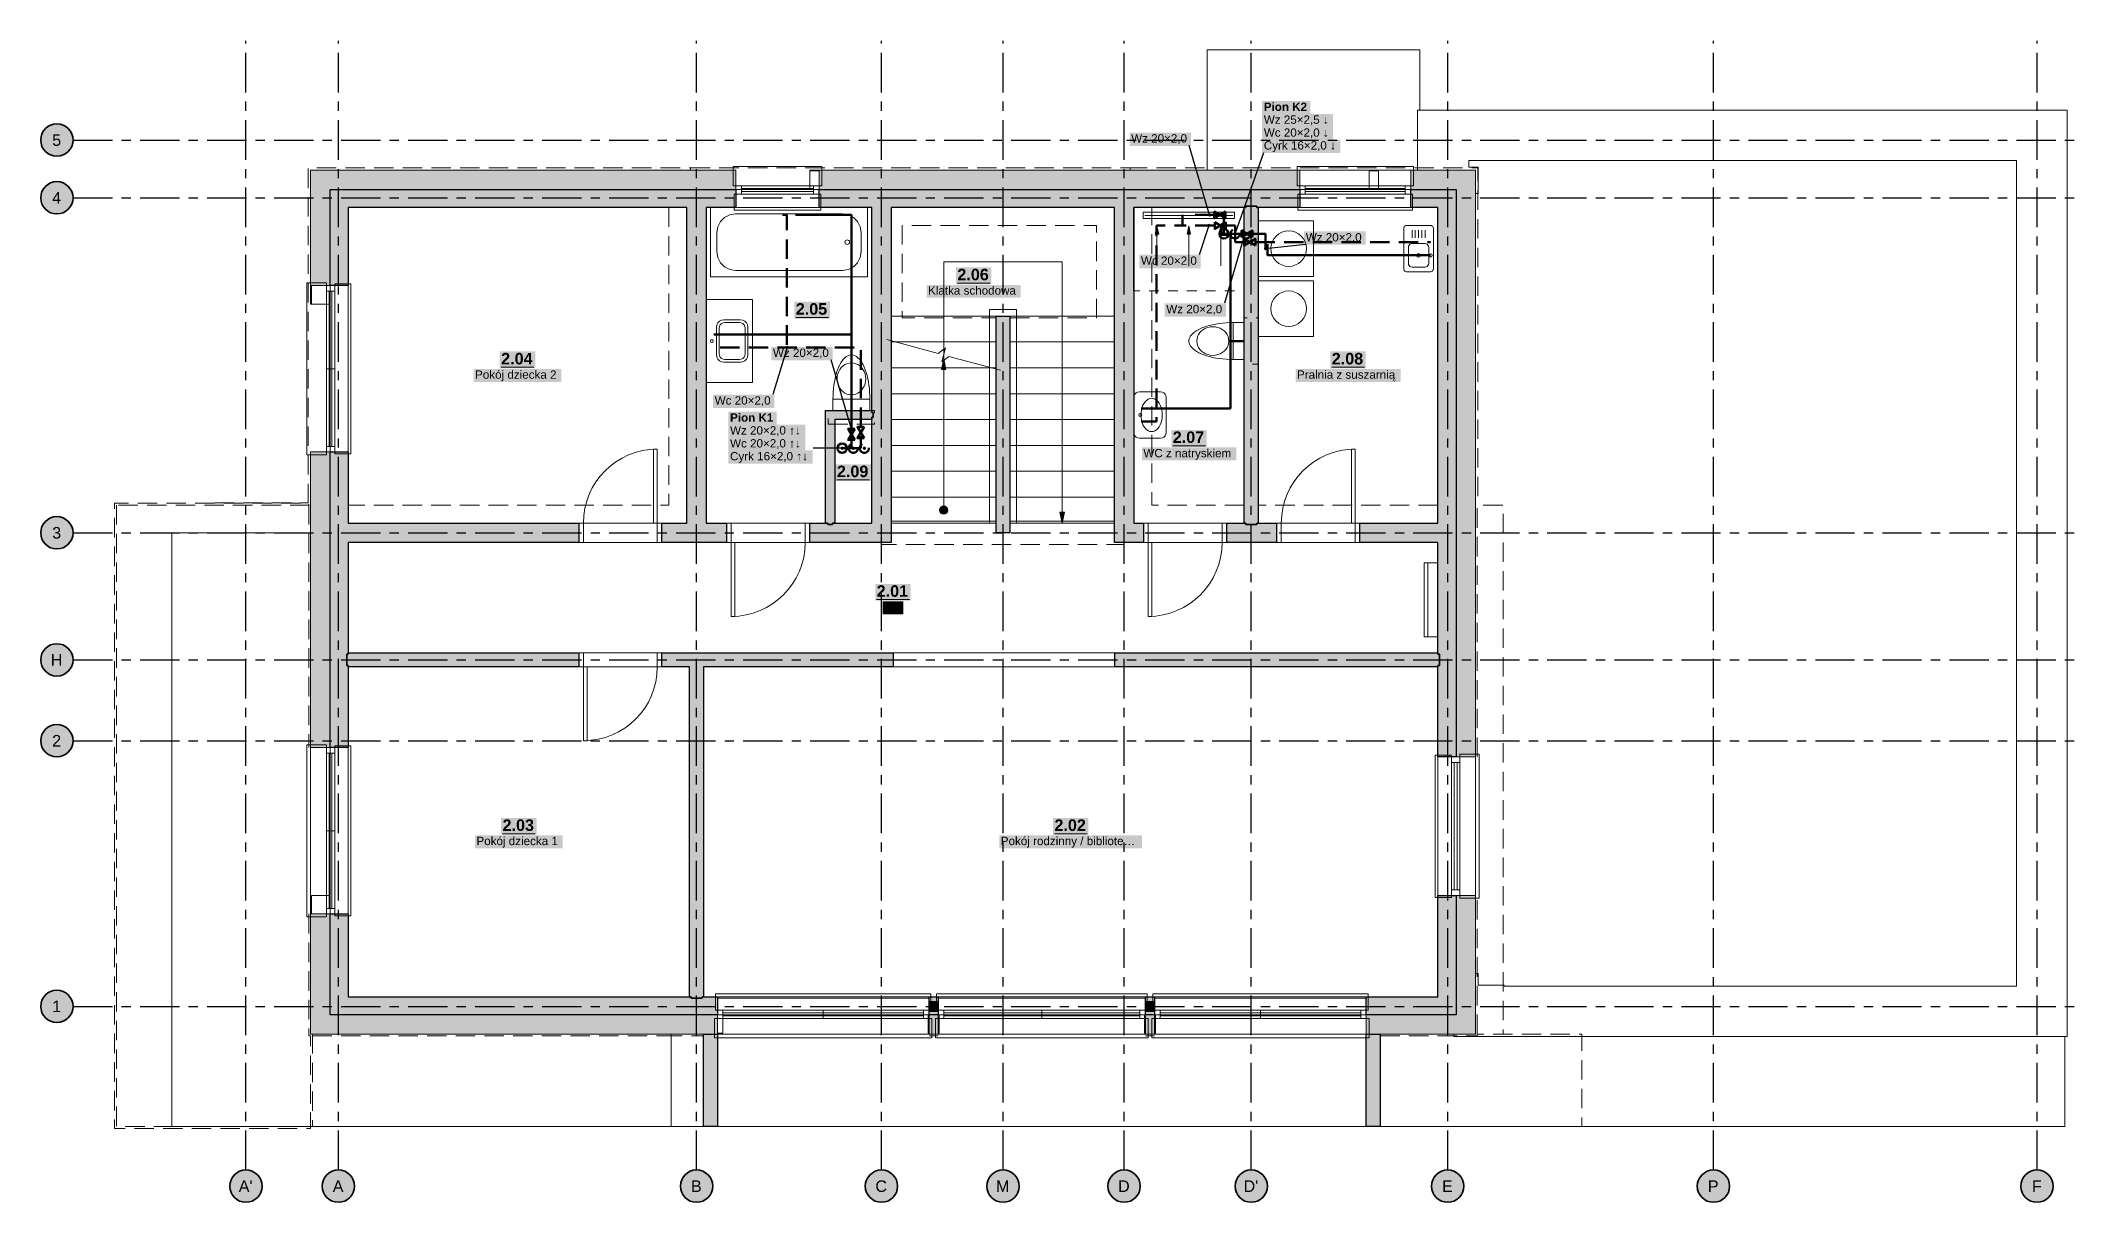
# Model space of a CAD drawing. Header units: metres. Extents: x -3.2 to 18.8, y -2.1 to 10.4.
import ezdxf

# ---------------------------------------------------------------- set-up
doc = ezdxf.new("R2010")
doc.units = ezdxf.units.M
for name, pattern in [('KRESKOWA', [5.25, 4.2, -1.05]), ('KRESKOWA_DROBNA', [3.15, 2.1, -1.05]), ('PUNKTOWA', [10.5, 8.4, -1.05, 0, -1.05]), ('PUNKTOWA_KROTKA', [6.3, 4.2, -1.05, 0, -1.05])]:
    doc.linetypes.add(name, pattern=pattern)
doc.layers.add('A-MASKA', color=7, linetype='Continuous', lineweight=18)
doc.layers.add('S-OPISY', color=2, linetype='Continuous', lineweight=25)
for name, color, linetype, lineweight, true_color in [('I-OSIE', 8, 'PUNKTOWA', 18, 0x7a7a7a), ('I-PODKLAD', 8, 'Continuous', 18, 0x9a9a9a), ('I-PODKLAD-SCIANY', 8, 'Continuous', 25, 0x6e6e6e), ('I-PODKLAD-WYPELN', 254, 'Continuous', 18, 0xe6e6e6), ('I-POMIESZCZENIA', 8, 'Continuous', 25, 0x4a4a4a), ('S-CWU', 1, 'KRESKOWA', 35, 0xd00000), ('S-CYRK', 6, 'PUNKTOWA_KROTKA', 25, 0xb000b0), ('S-URZADZENIA', 2, 'Continuous', 35, 0x303030), ('S-WODA', 5, 'Continuous', 35, 0x0050c8)]:
    doc.layers.add(name, color=color, linetype=linetype, lineweight=lineweight, true_color=true_color)
doc.styles.add('PL_ARIAL', font='arial.ttf')
doc.styles.add('PL_ARIAL_B', font='arialbd.ttf')

msp = doc.modelspace()

# ---------------------------------------------------------------- texts
at = {"layer": 'I-OSIE', "style": 'PL_ARIAL'}
for s, p in [('5', (-3.096, 9.312)), ('4', (-3.096, 8.688)), ('3', (-3.096, 5.062)), ('H', (-3.111, 3.688)), ('2', (-3.096, 2.812)), ('1', (-3.096, -0.062)), ("A'", (-1.078, -2.008)), ('A', (-0.061, -2.008)), ('B', (3.814, -2.008)), ('C', (5.809, -2.008)), ('M', (7.114, -2.008)), ('D', (8.434, -2.008)), ("D'", (9.792, -2.008)), ('E', (11.939, -2.008)), ('P', (14.814, -2.008)), ('F', (18.32, -2.008))]:
    msp.add_text(s, height=0.125, dxfattribs=at).set_placement(p)
at = {"layer": 'I-POMIESZCZENIA'}
for s, height, style, p in [('2.06', 0.125, 'PL_ARIAL_B', (6.696, 7.857)), ('Klatka schodowa', 0.09, 'PL_ARIAL', (6.379, 7.702)), ('2.05', 0.125, 'PL_ARIAL_B', (4.948, 7.485)), ('2.04', 0.125, 'PL_ARIAL_B', (1.761, 6.947)), ('2.08', 0.125, 'PL_ARIAL_B', (10.746, 6.947)), ('Pokój dziecka 2', 0.09, 'PL_ARIAL', (1.479, 6.792)), ('Pralnia z suszarnią', 0.09, 'PL_ARIAL', (10.37, 6.792)), ('2.07', 0.125, 'PL_ARIAL_B', (9.026, 6.097)), ('WC z natryskiem', 0.09, 'PL_ARIAL', (8.708, 5.942)), ('2.09', 0.125, 'PL_ARIAL_B', (5.393, 5.727)), ('2.01', 0.125, 'PL_ARIAL_B', (5.823, 4.432)), ('Hol', 0.09, 'PL_ARIAL', (5.902, 4.277)), ('2.03', 0.125, 'PL_ARIAL_B', (1.776, 1.899)), ('2.02', 0.125, 'PL_ARIAL_B', (7.746, 1.899)), ('Pokój dziecka 1', 0.09, 'PL_ARIAL', (1.494, 1.745)), ('Pokój rodzinny / bibliote…', 0.09, 'PL_ARIAL', (7.166, 1.745))]:
    msp.add_text(s, height=height, dxfattribs=dict(at, style=style)).set_placement(p)
at = {"layer": 'S-OPISY'}
for s, style, p in [('Pion K2', 'PL_ARIAL_B', (10.011, 9.69)), ('Wz 25×2,5 ↓', 'PL_ARIAL', (10.011, 9.551)), ('Wc 20×2,0 ↓', 'PL_ARIAL', (10.011, 9.411)), ('Wz 20×2,0', 'PL_ARIAL', (8.576, 9.348)), ('Cyrk 16×2,0 ↓', 'PL_ARIAL', (10.011, 9.272)), ('Wz 20×2,0', 'PL_ARIAL', (10.465, 8.278)), ('Wc 20×2,0', 'PL_ARIAL', (8.682, 8.025)), ('Wz 20×2,0', 'PL_ARIAL', (8.956, 7.501)), ('Wz 20×2,0', 'PL_ARIAL', (4.701, 7.028)), ('Wc 20×2,0', 'PL_ARIAL', (4.071, 6.512)), ('Pion K1', 'PL_ARIAL_B', (4.237, 6.327)), ('Wz 20×2,0 ↑↓', 'PL_ARIAL', (4.237, 6.188)), ('Wc 20×2,0 ↑↓', 'PL_ARIAL', (4.237, 6.048)), ('Cyrk 16×2,0 ↑↓', 'PL_ARIAL', (4.237, 5.909))]:
    msp.add_text(s, height=0.09, dxfattribs=dict(at, style=style)).set_placement(p)

# ---------------------------------------------------------------- hatches: boundary and pattern name
at = {"layer": 'A-MASKA', "true_color": 0xffffff}
for points in [[(9.993, 9.653), (10.515, 9.653), (10.515, 9.798), (9.993, 9.798)], [(9.993, 9.513), (10.759, 9.513), (10.759, 9.658), (9.993, 9.658)], [(9.993, 9.374), (10.759, 9.374), (10.759, 9.519), (9.993, 9.519)], [(8.559, 9.31), (9.223, 9.31), (9.223, 9.455), (8.559, 9.455)], [(9.993, 9.234), (10.839, 9.234), (10.839, 9.379), (9.993, 9.379)], [(10.447, 8.241), (11.111, 8.241), (11.111, 8.386), (10.447, 8.386)], [(6.681, 7.814), (7.065, 7.814), (7.065, 7.997), (6.681, 7.997)], [(8.665, 7.988), (9.329, 7.988), (9.329, 8.133), (8.665, 8.133)], [(6.364, 7.668), (7.382, 7.668), (7.382, 7.807), (6.364, 7.807)], [(4.933, 7.442), (5.317, 7.442), (5.317, 7.625), (4.933, 7.625)], [(8.939, 7.463), (9.603, 7.463), (9.603, 7.608), (8.939, 7.608)], [(1.746, 6.904), (2.129, 6.904), (2.129, 7.087), (1.746, 7.087)], [(4.684, 6.99), (5.348, 6.99), (5.348, 7.135), (4.684, 7.135)], [(10.731, 6.904), (11.114, 6.904), (11.114, 7.087), (10.731, 7.087)], [(1.464, 6.758), (2.411, 6.758), (2.411, 6.897), (1.464, 6.897)], [(10.355, 6.758), (11.49, 6.758), (11.49, 6.897), (10.355, 6.897)], [(4.053, 6.475), (4.717, 6.475), (4.717, 6.62), (4.053, 6.62)], [(4.22, 6.29), (4.742, 6.29), (4.742, 6.435), (4.22, 6.435)], [(4.22, 6.151), (5.051, 6.151), (5.051, 6.295), (4.22, 6.295)], [(9.011, 6.054), (9.394, 6.054), (9.394, 6.237), (9.011, 6.237)], [(4.22, 6.011), (5.051, 6.011), (5.051, 6.156), (4.22, 6.156)], [(4.22, 5.872), (5.131, 5.872), (5.131, 6.016), (4.22, 6.016)], [(8.693, 5.908), (9.712, 5.908), (9.712, 6.048), (8.693, 6.048)], [(5.378, 5.685), (5.762, 5.685), (5.762, 5.867), (5.378, 5.867)], [(5.808, 4.389), (6.192, 4.389), (6.192, 4.572), (5.808, 4.572)], [(5.887, 4.243), (6.113, 4.243), (6.113, 4.382), (5.887, 4.382)], [(1.761, 1.857), (2.144, 1.857), (2.144, 2.039), (1.761, 2.039)], [(7.731, 1.857), (8.114, 1.857), (8.114, 2.039), (7.731, 2.039)], [(1.479, 1.71), (2.426, 1.71), (2.426, 1.85), (1.479, 1.85)], [(7.151, 1.71), (8.694, 1.71), (8.694, 1.85), (7.151, 1.85)]]:
    msp.add_hatch(color=7, dxfattribs=at).paths.add_polyline_path(points)
at = {"layer": 'I-OSIE', "true_color": 0xffffff}
for points in [[(-2.87, 9.375), (-2.871, 9.398), (-2.876, 9.42), (-2.883, 9.442), (-2.893, 9.463), (-2.906, 9.482), (-2.921, 9.499), (-2.938, 9.514), (-2.958, 9.527), (-2.978, 9.537), (-3, 9.544), (-3.022, 9.549), (-3.045, 9.55), (-3.068, 9.549), (-3.09, 9.544), (-3.112, 9.537), (-3.132, 9.527), (-3.152, 9.514), (-3.169, 9.499), (-3.184, 9.482), (-3.197, 9.463), (-3.207, 9.442), (-3.214, 9.42), (-3.219, 9.398), (-3.22, 9.375), (-3.219, 9.352), (-3.214, 9.33), (-3.207, 9.308), (-3.197, 9.287), (-3.184, 9.268), (-3.169, 9.251), (-3.152, 9.236), (-3.132, 9.223), (-3.112, 9.213), (-3.09, 9.206), (-3.068, 9.201), (-3.045, 9.2), (-3.022, 9.201), (-3, 9.206), (-2.978, 9.213), (-2.958, 9.223), (-2.938, 9.236), (-2.921, 9.251), (-2.906, 9.268), (-2.893, 9.287), (-2.883, 9.308), (-2.876, 9.33), (-2.871, 9.352)], [(-2.87, 8.75), (-2.871, 8.773), (-2.876, 8.795), (-2.883, 8.817), (-2.893, 8.838), (-2.906, 8.857), (-2.921, 8.874), (-2.938, 8.889), (-2.958, 8.902), (-2.978, 8.912), (-3, 8.919), (-3.022, 8.924), (-3.045, 8.925), (-3.068, 8.924), (-3.09, 8.919), (-3.112, 8.912), (-3.132, 8.902), (-3.152, 8.889), (-3.169, 8.874), (-3.184, 8.857), (-3.197, 8.838), (-3.207, 8.817), (-3.214, 8.795), (-3.219, 8.773), (-3.22, 8.75), (-3.219, 8.727), (-3.214, 8.705), (-3.207, 8.683), (-3.197, 8.662), (-3.184, 8.643), (-3.169, 8.626), (-3.152, 8.611), (-3.132, 8.598), (-3.112, 8.588), (-3.09, 8.581), (-3.068, 8.576), (-3.045, 8.575), (-3.022, 8.576), (-3, 8.581), (-2.978, 8.588), (-2.958, 8.598), (-2.938, 8.611), (-2.921, 8.626), (-2.906, 8.643), (-2.893, 8.662), (-2.883, 8.683), (-2.876, 8.705), (-2.871, 8.727)], [(-2.87, 5.125), (-2.871, 5.148), (-2.876, 5.17), (-2.883, 5.192), (-2.893, 5.213), (-2.906, 5.232), (-2.921, 5.249), (-2.938, 5.264), (-2.958, 5.277), (-2.978, 5.287), (-3, 5.294), (-3.022, 5.299), (-3.045, 5.3), (-3.068, 5.299), (-3.09, 5.294), (-3.112, 5.287), (-3.132, 5.277), (-3.152, 5.264), (-3.169, 5.249), (-3.184, 5.232), (-3.197, 5.213), (-3.207, 5.192), (-3.214, 5.17), (-3.219, 5.148), (-3.22, 5.125), (-3.219, 5.102), (-3.214, 5.08), (-3.207, 5.058), (-3.197, 5.037), (-3.184, 5.018), (-3.169, 5.001), (-3.152, 4.986), (-3.132, 4.973), (-3.112, 4.963), (-3.09, 4.956), (-3.068, 4.951), (-3.045, 4.95), (-3.022, 4.951), (-3, 4.956), (-2.978, 4.963), (-2.958, 4.973), (-2.938, 4.986), (-2.921, 5.001), (-2.906, 5.018), (-2.893, 5.037), (-2.883, 5.058), (-2.876, 5.08), (-2.871, 5.102)], [(-2.87, 3.75), (-2.871, 3.773), (-2.876, 3.795), (-2.883, 3.817), (-2.893, 3.837), (-2.906, 3.857), (-2.921, 3.874), (-2.938, 3.889), (-2.958, 3.902), (-2.978, 3.912), (-3, 3.919), (-3.022, 3.924), (-3.045, 3.925), (-3.068, 3.924), (-3.09, 3.919), (-3.112, 3.912), (-3.132, 3.902), (-3.152, 3.889), (-3.169, 3.874), (-3.184, 3.857), (-3.197, 3.837), (-3.207, 3.817), (-3.214, 3.795), (-3.219, 3.773), (-3.22, 3.75), (-3.219, 3.727), (-3.214, 3.705), (-3.207, 3.683), (-3.197, 3.663), (-3.184, 3.643), (-3.169, 3.626), (-3.152, 3.611), (-3.132, 3.598), (-3.112, 3.588), (-3.09, 3.581), (-3.068, 3.576), (-3.045, 3.575), (-3.022, 3.576), (-3, 3.581), (-2.978, 3.588), (-2.958, 3.598), (-2.938, 3.611), (-2.921, 3.626), (-2.906, 3.643), (-2.893, 3.663), (-2.883, 3.683), (-2.876, 3.705), (-2.871, 3.727)], [(-2.87, 2.875), (-2.871, 2.898), (-2.876, 2.92), (-2.883, 2.942), (-2.893, 2.962), (-2.906, 2.982), (-2.921, 2.999), (-2.938, 3.014), (-2.958, 3.027), (-2.978, 3.037), (-3, 3.044), (-3.022, 3.049), (-3.045, 3.05), (-3.068, 3.049), (-3.09, 3.044), (-3.112, 3.037), (-3.132, 3.027), (-3.152, 3.014), (-3.169, 2.999), (-3.184, 2.982), (-3.197, 2.962), (-3.207, 2.942), (-3.214, 2.92), (-3.219, 2.898), (-3.22, 2.875), (-3.219, 2.852), (-3.214, 2.83), (-3.207, 2.808), (-3.197, 2.788), (-3.184, 2.768), (-3.169, 2.751), (-3.152, 2.736), (-3.132, 2.723), (-3.112, 2.713), (-3.09, 2.706), (-3.068, 2.701), (-3.045, 2.7), (-3.022, 2.701), (-3, 2.706), (-2.978, 2.713), (-2.958, 2.723), (-2.938, 2.736), (-2.921, 2.751), (-2.906, 2.768), (-2.893, 2.788), (-2.883, 2.808), (-2.876, 2.83), (-2.871, 2.852)], [(-2.87, 0), (-2.871, 0.023), (-2.876, 0.045), (-2.883, 0.067), (-2.893, 0.087), (-2.906, 0.107), (-2.921, 0.124), (-2.938, 0.139), (-2.958, 0.152), (-2.978, 0.162), (-3, 0.169), (-3.022, 0.174), (-3.045, 0.175), (-3.068, 0.174), (-3.09, 0.169), (-3.112, 0.162), (-3.132, 0.152), (-3.152, 0.139), (-3.169, 0.124), (-3.184, 0.107), (-3.197, 0.087), (-3.207, 0.067), (-3.214, 0.045), (-3.219, 0.023), (-3.22, 0), (-3.219, -0.023), (-3.214, -0.045), (-3.207, -0.067), (-3.197, -0.088), (-3.184, -0.107), (-3.169, -0.124), (-3.152, -0.139), (-3.132, -0.152), (-3.112, -0.162), (-3.09, -0.169), (-3.068, -0.174), (-3.045, -0.175), (-3.022, -0.174), (-3, -0.169), (-2.978, -0.162), (-2.958, -0.152), (-2.938, -0.139), (-2.921, -0.124), (-2.906, -0.107), (-2.893, -0.088), (-2.883, -0.067), (-2.876, -0.045), (-2.871, -0.023)], [(-0.825, -1.945), (-0.826, -1.922), (-0.831, -1.9), (-0.838, -1.878), (-0.848, -1.858), (-0.861, -1.838), (-0.876, -1.821), (-0.893, -1.806), (-0.913, -1.793), (-0.933, -1.783), (-0.955, -1.776), (-0.977, -1.771), (-1, -1.77), (-1.023, -1.771), (-1.045, -1.776), (-1.067, -1.783), (-1.088, -1.793), (-1.107, -1.806), (-1.124, -1.821), (-1.139, -1.838), (-1.152, -1.858), (-1.162, -1.878), (-1.169, -1.9), (-1.174, -1.922), (-1.175, -1.945), (-1.174, -1.968), (-1.169, -1.99), (-1.162, -2.012), (-1.152, -2.033), (-1.139, -2.052), (-1.124, -2.069), (-1.107, -2.084), (-1.088, -2.097), (-1.067, -2.107), (-1.045, -2.114), (-1.023, -2.119), (-1, -2.12), (-0.977, -2.119), (-0.955, -2.114), (-0.933, -2.107), (-0.913, -2.097), (-0.893, -2.084), (-0.876, -2.069), (-0.861, -2.052), (-0.848, -2.033), (-0.838, -2.012), (-0.831, -1.99), (-0.826, -1.968)], [(0.175, -1.945), (0.174, -1.922), (0.169, -1.9), (0.162, -1.878), (0.152, -1.858), (0.139, -1.838), (0.124, -1.821), (0.107, -1.806), (0.087, -1.793), (0.067, -1.783), (0.045, -1.776), (0.023, -1.771), (0, -1.77), (-0.023, -1.771), (-0.045, -1.776), (-0.067, -1.783), (-0.088, -1.793), (-0.107, -1.806), (-0.124, -1.821), (-0.139, -1.838), (-0.152, -1.858), (-0.162, -1.878), (-0.169, -1.9), (-0.174, -1.922), (-0.175, -1.945), (-0.174, -1.968), (-0.169, -1.99), (-0.162, -2.012), (-0.152, -2.033), (-0.139, -2.052), (-0.124, -2.069), (-0.107, -2.084), (-0.088, -2.097), (-0.067, -2.107), (-0.045, -2.114), (-0.023, -2.119), (0, -2.12), (0.023, -2.119), (0.045, -2.114), (0.067, -2.107), (0.087, -2.097), (0.107, -2.084), (0.124, -2.069), (0.139, -2.052), (0.152, -2.033), (0.162, -2.012), (0.169, -1.99), (0.174, -1.968)], [(4.05, -1.945), (4.049, -1.922), (4.044, -1.9), (4.037, -1.878), (4.027, -1.858), (4.014, -1.838), (3.999, -1.821), (3.982, -1.806), (3.962, -1.793), (3.942, -1.783), (3.92, -1.776), (3.898, -1.771), (3.875, -1.77), (3.852, -1.771), (3.83, -1.776), (3.808, -1.783), (3.788, -1.793), (3.768, -1.806), (3.751, -1.821), (3.736, -1.838), (3.723, -1.858), (3.713, -1.878), (3.706, -1.9), (3.701, -1.922), (3.7, -1.945), (3.701, -1.968), (3.706, -1.99), (3.713, -2.012), (3.723, -2.033), (3.736, -2.052), (3.751, -2.069), (3.768, -2.084), (3.788, -2.097), (3.808, -2.107), (3.83, -2.114), (3.852, -2.119), (3.875, -2.12), (3.898, -2.119), (3.92, -2.114), (3.942, -2.107), (3.962, -2.097), (3.982, -2.084), (3.999, -2.069), (4.014, -2.052), (4.027, -2.033), (4.037, -2.012), (4.044, -1.99), (4.049, -1.968)], [(6.05, -1.945), (6.049, -1.922), (6.044, -1.9), (6.037, -1.878), (6.027, -1.858), (6.014, -1.838), (5.999, -1.821), (5.982, -1.806), (5.962, -1.793), (5.942, -1.783), (5.92, -1.776), (5.898, -1.771), (5.875, -1.77), (5.852, -1.771), (5.83, -1.776), (5.808, -1.783), (5.787, -1.793), (5.768, -1.806), (5.751, -1.821), (5.736, -1.838), (5.723, -1.858), (5.713, -1.878), (5.706, -1.9), (5.701, -1.922), (5.7, -1.945), (5.701, -1.968), (5.706, -1.99), (5.713, -2.012), (5.723, -2.033), (5.736, -2.052), (5.751, -2.069), (5.768, -2.084), (5.787, -2.097), (5.808, -2.107), (5.83, -2.114), (5.852, -2.119), (5.875, -2.12), (5.898, -2.119), (5.92, -2.114), (5.942, -2.107), (5.962, -2.097), (5.982, -2.084), (5.999, -2.069), (6.014, -2.052), (6.027, -2.033), (6.037, -2.012), (6.044, -1.99), (6.049, -1.968)], [(7.365, -1.945), (7.364, -1.922), (7.359, -1.9), (7.352, -1.878), (7.342, -1.858), (7.329, -1.838), (7.314, -1.821), (7.297, -1.806), (7.277, -1.793), (7.257, -1.783), (7.235, -1.776), (7.213, -1.771), (7.19, -1.77), (7.167, -1.771), (7.145, -1.776), (7.123, -1.783), (7.103, -1.793), (7.083, -1.806), (7.066, -1.821), (7.051, -1.838), (7.038, -1.858), (7.028, -1.878), (7.021, -1.9), (7.016, -1.922), (7.015, -1.945), (7.016, -1.968), (7.021, -1.99), (7.028, -2.012), (7.038, -2.033), (7.051, -2.052), (7.066, -2.069), (7.083, -2.084), (7.103, -2.097), (7.123, -2.107), (7.145, -2.114), (7.167, -2.119), (7.19, -2.12), (7.213, -2.119), (7.235, -2.114), (7.257, -2.107), (7.277, -2.097), (7.297, -2.084), (7.314, -2.069), (7.329, -2.052), (7.342, -2.033), (7.352, -2.012), (7.359, -1.99), (7.364, -1.968)], [(8.675, -1.945), (8.674, -1.922), (8.669, -1.9), (8.662, -1.878), (8.652, -1.858), (8.639, -1.838), (8.624, -1.821), (8.607, -1.806), (8.588, -1.793), (8.567, -1.783), (8.545, -1.776), (8.523, -1.771), (8.5, -1.77), (8.477, -1.771), (8.455, -1.776), (8.433, -1.783), (8.412, -1.793), (8.393, -1.806), (8.376, -1.821), (8.361, -1.838), (8.348, -1.858), (8.338, -1.878), (8.331, -1.9), (8.326, -1.922), (8.325, -1.945), (8.326, -1.968), (8.331, -1.99), (8.338, -2.012), (8.348, -2.033), (8.361, -2.052), (8.376, -2.069), (8.393, -2.084), (8.412, -2.097), (8.433, -2.107), (8.455, -2.114), (8.477, -2.119), (8.5, -2.12), (8.523, -2.119), (8.545, -2.114), (8.567, -2.107), (8.588, -2.097), (8.607, -2.084), (8.624, -2.069), (8.639, -2.052), (8.652, -2.033), (8.662, -2.012), (8.669, -1.99), (8.674, -1.968)], [(10.05, -1.945), (10.049, -1.922), (10.044, -1.9), (10.037, -1.878), (10.027, -1.858), (10.014, -1.838), (9.999, -1.821), (9.982, -1.806), (9.963, -1.793), (9.942, -1.783), (9.92, -1.776), (9.898, -1.771), (9.875, -1.77), (9.852, -1.771), (9.83, -1.776), (9.808, -1.783), (9.787, -1.793), (9.768, -1.806), (9.751, -1.821), (9.736, -1.838), (9.723, -1.858), (9.713, -1.878), (9.706, -1.9), (9.701, -1.922), (9.7, -1.945), (9.701, -1.968), (9.706, -1.99), (9.713, -2.012), (9.723, -2.033), (9.736, -2.052), (9.751, -2.069), (9.768, -2.084), (9.787, -2.097), (9.808, -2.107), (9.83, -2.114), (9.852, -2.119), (9.875, -2.12), (9.898, -2.119), (9.92, -2.114), (9.942, -2.107), (9.963, -2.097), (9.982, -2.084), (9.999, -2.069), (10.014, -2.052), (10.027, -2.033), (10.037, -2.012), (10.044, -1.99), (10.049, -1.968)], [(12.175, -1.945), (12.174, -1.922), (12.169, -1.9), (12.162, -1.878), (12.152, -1.858), (12.139, -1.838), (12.124, -1.821), (12.107, -1.806), (12.088, -1.793), (12.067, -1.783), (12.045, -1.776), (12.023, -1.771), (12, -1.77), (11.977, -1.771), (11.955, -1.776), (11.933, -1.783), (11.912, -1.793), (11.893, -1.806), (11.876, -1.821), (11.861, -1.838), (11.848, -1.858), (11.838, -1.878), (11.831, -1.9), (11.826, -1.922), (11.825, -1.945), (11.826, -1.968), (11.831, -1.99), (11.838, -2.012), (11.848, -2.033), (11.861, -2.052), (11.876, -2.069), (11.893, -2.084), (11.912, -2.097), (11.933, -2.107), (11.955, -2.114), (11.977, -2.119), (12, -2.12), (12.023, -2.119), (12.045, -2.114), (12.067, -2.107), (12.088, -2.097), (12.107, -2.084), (12.124, -2.069), (12.139, -2.052), (12.152, -2.033), (12.162, -2.012), (12.169, -1.99), (12.174, -1.968)], [(15.05, -1.945), (15.049, -1.922), (15.044, -1.9), (15.037, -1.878), (15.027, -1.858), (15.014, -1.838), (14.999, -1.821), (14.982, -1.806), (14.963, -1.793), (14.942, -1.783), (14.92, -1.776), (14.898, -1.771), (14.875, -1.77), (14.852, -1.771), (14.83, -1.776), (14.808, -1.783), (14.787, -1.793), (14.768, -1.806), (14.751, -1.821), (14.736, -1.838), (14.723, -1.858), (14.713, -1.878), (14.706, -1.9), (14.701, -1.922), (14.7, -1.945), (14.701, -1.968), (14.706, -1.99), (14.713, -2.012), (14.723, -2.033), (14.736, -2.052), (14.751, -2.069), (14.768, -2.084), (14.787, -2.097), (14.808, -2.107), (14.83, -2.114), (14.852, -2.119), (14.875, -2.12), (14.898, -2.119), (14.92, -2.114), (14.942, -2.107), (14.963, -2.097), (14.982, -2.084), (14.999, -2.069), (15.014, -2.052), (15.027, -2.033), (15.037, -2.012), (15.044, -1.99), (15.049, -1.968)], [(18.55, -1.945), (18.549, -1.922), (18.544, -1.9), (18.537, -1.878), (18.527, -1.858), (18.514, -1.838), (18.499, -1.821), (18.482, -1.806), (18.462, -1.793), (18.442, -1.783), (18.42, -1.776), (18.398, -1.771), (18.375, -1.77), (18.352, -1.771), (18.33, -1.776), (18.308, -1.783), (18.288, -1.793), (18.268, -1.806), (18.251, -1.821), (18.236, -1.838), (18.223, -1.858), (18.213, -1.878), (18.206, -1.9), (18.201, -1.922), (18.2, -1.945), (18.201, -1.968), (18.206, -1.99), (18.213, -2.012), (18.223, -2.033), (18.236, -2.052), (18.251, -2.069), (18.268, -2.084), (18.288, -2.097), (18.308, -2.107), (18.33, -2.114), (18.352, -2.119), (18.375, -2.12), (18.398, -2.119), (18.42, -2.114), (18.442, -2.107), (18.462, -2.097), (18.482, -2.084), (18.499, -2.069), (18.514, -2.052), (18.527, -2.033), (18.537, -2.012), (18.544, -1.99), (18.549, -1.968)]]:
    msp.add_hatch(color=7, dxfattribs=at).paths.add_polyline_path(points)
at = {"layer": 'I-PODKLAD-WYPELN', "true_color": 0xe4e4e4}
h = msp.add_hatch(color=7, dxfattribs=at)
h.paths.add_polyline_path([(0.105, 8.645), (0.105, 8.645), (0.105, 8.645), (0.105, 8.645), (0.105, 8.645), (0.105, 8.645), (0.105, 7.8), (0.105, 7.8), (0.105, 7.8), (-0.09, 7.8), (-0.09, 7.8), (-0.09, 7.8), (-0.09, 7.8), (-0.09, 7.8), (-0.3, 7.8), (-0.3, 7.8), (-0.3, 7.8), (-0.3, 9.05), (-0.3, 9.05), (-0.3, 9.05), (-0.3, 9.05), (4.3, 9.05), (4.3, 8.84), (4.3, 8.84), (4.3, 8.84), (4.3, 8.84), (4.3, 8.645), (4.3, 8.645), (4.3, 8.645), (3.98, 8.645), (3.98, 5.23), (4.2, 5.23), (4.2, 5.23), (4.2, 5.23), (4.2, 5.23), (4.2, 5.23), (4.2, 5.035), (4.2, 5.035), (4.2, 5.035), (4.2, 5.02), (4.2, 5.02), (4.2, 5.02), (3.5, 5.02), (3.5, 5.02), (3.5, 5.02), (3.5, 5.035), (3.5, 5.035), (3.5, 5.035), (3.5, 5.035), (3.5, 5.23), (3.5, 5.23), (3.5, 5.23), (3.5, 5.23), (3.5, 5.23), (3.77, 5.23), (3.77, 8.645)])
h.paths.add_polyline_path([(0.09, 8.66), (0.09, 8.66), (0.098, 8.652)], flags=0)
h.paths.add_polyline_path([(-0.09, 8.84), (-0.09, 8.84), (-0.09, 8.84), (-0.09, 8.84), (-0.09, 8.84), (-0.09, 8.84)], flags=0)
h.paths.add_polyline_path([(-0.09, 8.66), (-0.09, 8.66), (-0.09, 8.66), (-0.09, 8.66), (-0.09, 8.66)], flags=0)
h = msp.add_hatch(color=7, dxfattribs=at)
h.paths.add_polyline_path([(5.27, 6.45), (5.77, 6.45), (5.77, 8.645), (5.77, 8.645), (5.77, 8.645), (5.77, 8.645), (5.77, 8.645), (5.2, 8.645), (5.2, 8.645), (5.2, 8.645), (5.2, 8.84), (5.2, 8.84), (5.2, 8.84), (5.2, 8.84), (5.2, 9.05), (10.4, 9.05), (10.4, 8.84), (10.4, 8.84), (10.4, 8.84), (10.4, 8.84), (10.4, 8.645), (10.4, 8.645), (10.4, 8.645), (9.95, 8.645), (9.95, 5.23), (10.15, 5.23), (10.15, 5.23), (10.15, 5.23), (10.15, 5.23), (10.15, 5.23), (10.15, 5.035), (10.15, 5.035), (10.15, 5.035), (10.15, 5.02), (10.15, 5.02), (10.15, 5.02), (9.61, 5.02), (9.61, 5.02), (9.61, 5.02), (9.61, 5.035), (9.61, 5.035), (9.61, 5.035), (9.61, 5.035), (9.61, 5.23), (9.61, 5.23), (9.61, 5.23), (9.61, 5.23), (9.61, 5.23), (9.8, 5.23), (9.8, 8.645), (8.605, 8.645), (8.605, 5.23), (8.598, 5.223), (8.605, 5.23), (8.605, 5.23), (8.605, 5.23), (8.605, 5.23), (8.605, 5.23), (8.71, 5.23), (8.71, 5.23), (8.71, 5.23), (8.71, 5.23), (8.71, 5.23), (8.71, 5.035), (8.71, 5.035), (8.71, 5.035), (8.71, 5.02), (8.71, 5.02), (8.71, 5.02), (8.395, 5.02), (8.395, 5.02), (8.395, 5.02), (8.395, 5.02), (8.395, 8.645), (5.98, 8.645), (5.98, 8.645), (5.98, 8.645), (5.98, 5.02), (5.98, 5.02), (5.98, 5.02), (5.98, 5.02), (5.98, 5.02), (5.1, 5.02), (5.1, 5.02), (5.1, 5.02), (5.1, 5.035), (5.1, 5.035), (5.1, 5.035), (5.1, 5.035), (5.1, 5.23), (5.1, 5.23), (5.1, 5.23), (5.1, 5.23), (5.1, 5.23), (5.27, 5.23)])
h.paths.add_polyline_path([(5.77, 5.23), (5.77, 5.23), (5.77, 5.23), (5.77, 5.23), (5.77, 5.23), (5.77, 6.35), (5.37, 6.35), (5.37, 5.23), (5.77, 5.23), (5.77, 5.23), (5.77, 5.23), (5.77, 5.23)], flags=0)
h.paths.add_polyline_path([(8.59, 5.215), (8.59, 5.215), (8.59, 5.215), (8.59, 5.215), (8.59, 5.215)], flags=0)
h = msp.add_hatch(color=7, dxfattribs=at)
h.paths.add_polyline_path([(11.895, 5.02), (11.895, 5.02), (11.05, 5.02), (11.05, 5.02), (11.05, 5.02), (11.05, 5.035), (11.05, 5.035), (11.05, 5.035), (11.05, 5.035), (11.05, 5.23), (11.05, 5.23), (11.05, 5.23), (11.05, 5.23), (11.05, 5.23), (11.895, 5.23), (11.895, 5.23), (11.895, 5.23), (11.895, 5.23), (11.895, 5.23), (11.895, 8.645), (11.895, 8.645), (11.895, 8.645), (11.895, 8.645), (11.895, 8.645), (11.6, 8.645), (11.6, 8.645), (11.6, 8.645), (11.6, 8.84), (11.6, 8.84), (11.6, 8.84), (11.6, 8.84), (11.6, 9.05), (12.3, 9.05), (12.3, 2.7), (12.09, 2.7), (12.09, 2.7), (12.09, 2.7), (12.09, 2.7), (11.895, 2.7), (11.895, 2.7), (11.895, 2.7), (11.895, 3.675), (8.4, 3.675), (8.4, 3.69), (8.4, 3.825), (11.895, 3.825), (11.895, 5.02)])
h.paths.add_polyline_path([(11.895, 3.81), (11.895, 3.81), (11.895, 3.81), (11.895, 3.81)], flags=0)
h.paths.add_polyline_path([(11.895, 3.69), (11.895, 3.69), (11.895, 3.69), (11.895, 3.69)], flags=0)
h.paths.add_polyline_path([(12.09, 8.66), (12.09, 8.66), (12.09, 8.66), (12.09, 8.66), (12.09, 8.66)], flags=0)
h.paths.add_polyline_path([(12.09, 8.84), (12.09, 8.84), (12.09, 8.84), (12.09, 8.84)], flags=0)
at = {"layer": 'I-PODKLAD-WYPELN', "true_color": 0xcfcfcf}
for points in [[(8.855, 8.445), (8.874, 8.357), (8.836, 8.357)], [(9.2, 8.445), (9.219, 8.357), (9.181, 8.357)], [(9.545, 8.445), (9.564, 8.357), (9.526, 8.357)], [(6.548, 7.008), (6.572, 6.891), (6.523, 6.891)], [(7.83, 5.23), (7.805, 5.347), (7.855, 5.347)], [(6.49, -0.05), (6.39, -0.05), (6.39, 0.05), (6.49, 0.05)], [(8.73, -0.05), (8.73, 0.05), (8.83, 0.05), (8.83, -0.05)], [(3.95, -1.3), (3.95, -0.3), (4.1, -0.3), (4.1, -0.32), (4.1, -1.3)]]:
    msp.add_hatch(color=7, dxfattribs=at).paths.add_polyline_path(points)
at = {"layer": 'I-PODKLAD-WYPELN', "true_color": 0xe4e4e4}
for points in [[(7.265, 7.47), (7.265, 5.125), (7.115, 5.125), (7.115, 7.47)], [(6.39, -0.3), (6.39, -0.3), (6.39, -0.3), (6.39, -0.09), (6.39, -0.09), (6.39, -0.09), (6.39, -0.09), (6.39, -0.09), (6.39, -0.05), (6.39, -0.05), (6.39, -0.05), (6.39, -0.05), (6.39, 0.05), (6.39, 0.05), (6.39, 0.05), (6.39, 0.05), (6.39, 0.105), (6.39, 0.105), (6.39, 0.105), (6.49, 0.105), (6.49, 0.105), (6.49, 0.105), (6.49, 0.05), (6.49, 0.05), (6.49, 0.05), (6.49, 0.05), (6.49, -0.05), (6.49, -0.05), (6.49, -0.05), (6.49, -0.05), (6.49, -0.09), (6.49, -0.09), (6.49, -0.09), (6.49, -0.09), (6.49, -0.09), (6.49, -0.3), (6.49, -0.3), (6.49, -0.3)], [(8.73, 0.05), (8.73, 0.105), (8.73, 0.105), (8.73, 0.105), (8.83, 0.105), (8.83, 0.105), (8.83, 0.105), (8.83, 0.05), (8.83, 0.05), (8.83, 0.05), (8.83, 0.05), (8.83, -0.05), (8.83, -0.05), (8.83, -0.05), (8.83, -0.05), (8.83, -0.09), (8.83, -0.09), (8.83, -0.09), (8.83, -0.09), (8.83, -0.09), (8.83, -0.3), (8.83, -0.3), (8.83, -0.3), (8.73, -0.3), (8.73, -0.3), (8.73, -0.3), (8.73, -0.09), (8.73, -0.09), (8.73, -0.09), (8.73, -0.09), (8.73, -0.09), (8.73, -0.05), (8.73, -0.05), (8.73, -0.05), (8.73, -0.05), (8.73, 0.05), (8.73, 0.05), (8.73, 0.05)]]:
    msp.add_hatch(color=7, dxfattribs=at).paths.add_polyline_path(points)
h = msp.add_hatch(color=7, dxfattribs=at)
h.paths.add_polyline_path([(0.105, 2.8), (-0.09, 2.8), (-0.09, 2.8), (-0.09, 2.8), (-0.09, 2.8), (-0.09, 2.8), (-0.3, 2.8), (-0.3, 2.8), (-0.3, 2.8), (-0.3, 6), (-0.3, 6), (-0.3, 6), (-0.09, 6), (-0.09, 6), (-0.09, 6), (-0.09, 6), (-0.09, 6), (0.105, 6), (0.105, 6), (0.105, 6), (0.105, 5.23), (0.105, 5.23), (0.105, 5.23), (0.105, 5.23), (0.105, 5.23), (2.6, 5.23), (2.6, 5.23), (2.6, 5.23), (2.6, 5.23), (2.6, 5.23), (2.6, 5.035), (2.6, 5.035), (2.6, 5.035), (2.6, 5.02), (2.6, 5.02), (2.6, 5.02), (0.105, 5.02), (0.105, 5.02), (0.105, 5.02), (0.105, 3.825), (2.6, 3.825), (2.6, 3.69), (2.6, 3.675), (0.105, 3.675), (0.105, 2.8), (0.105, 2.8)])
h.paths.add_polyline_path([(0.105, 3.81), (0.105, 3.81), (0.105, 3.81), (0.105, 3.81)], flags=0)
h.paths.add_polyline_path([(0.105, 3.69), (0.105, 3.69), (0.105, 3.69), (0.105, 3.69)], flags=0)
at = {"layer": 'I-PODKLAD-WYPELN', "true_color": 0xffffff}
msp.add_hatch(color=7, dxfattribs=at).paths.add_polyline_path([(6.593, 5.37), (6.592, 5.366), (6.592, 5.361), (6.591, 5.357), (6.589, 5.353), (6.587, 5.349), (6.585, 5.345), (6.582, 5.341), (6.579, 5.338), (6.576, 5.335), (6.573, 5.333), (6.569, 5.33), (6.565, 5.328), (6.561, 5.327), (6.556, 5.326), (6.552, 5.325), (6.548, 5.325), (6.543, 5.325), (6.539, 5.326), (6.534, 5.327), (6.53, 5.328), (6.526, 5.33), (6.522, 5.333), (6.519, 5.335), (6.516, 5.338), (6.513, 5.341), (6.51, 5.345), (6.508, 5.349), (6.506, 5.353), (6.504, 5.357), (6.503, 5.361), (6.503, 5.366), (6.503, 5.37), (6.503, 5.374), (6.503, 5.379), (6.504, 5.383), (6.506, 5.387), (6.508, 5.391), (6.51, 5.395), (6.513, 5.399), (6.516, 5.402), (6.519, 5.405), (6.522, 5.407), (6.526, 5.41), (6.53, 5.412), (6.534, 5.413), (6.539, 5.414), (6.543, 5.415), (6.548, 5.415), (6.552, 5.415), (6.556, 5.414), (6.561, 5.413), (6.565, 5.412), (6.569, 5.41), (6.573, 5.407), (6.576, 5.405), (6.579, 5.402), (6.582, 5.399), (6.585, 5.395), (6.587, 5.391), (6.589, 5.387), (6.591, 5.383), (6.592, 5.379), (6.592, 5.374)])
at = {"layer": 'I-PODKLAD-WYPELN', "true_color": 0xe4e4e4}
h = msp.add_hatch(color=7, dxfattribs=at)
h.paths.add_polyline_path([(-0.3, 1), (-0.3, 1), (-0.09, 1), (-0.09, 1), (-0.09, 1), (-0.09, 1), (-0.09, 1), (0.105, 1), (0.105, 1), (0.105, 1), (0.105, 0.105), (0.105, 0.105), (0.105, 0.105), (0.105, 0.105), (0.105, 0.105), (3.8, 0.105), (3.8, 0.105), (3.8, 0.105), (3.8, 0.105), (3.8, 0.105), (3.8, 3.675), (3.8, 3.675), (3.8, 3.675), (3.8, 3.675), (3.8, 3.675), (3.5, 3.675), (3.5, 3.69), (3.5, 3.825), (6, 3.825), (6, 3.69), (6, 3.675), (3.95, 3.675), (3.95, 3.675), (3.95, 3.675), (3.95, 0.105), (3.95, 0.105), (3.95, 0.105), (4.1, 0.105), (4.1, 0.105), (4.1, 0.105), (4.1, -0.09), (4.1, -0.09), (4.1, -0.09), (4.1, -0.09), (4.1, -0.09), (4.1, -0.3), (4.1, -0.3), (4.1, -0.3), (4.1, -0.3), (4.1, -0.32), (4.1, -1.3), (3.95, -1.3), (3.95, -0.3), (-0.3, -0.3), (-0.3, -0.3), (-0.3, -0.3), (-0.3, -0.3), (-0.3, -0.3), (-0.3, 1)])
h.paths.add_polyline_path([(3.815, 3.69), (3.815, 3.69), (3.815, 3.69), (3.815, 3.69), (3.815, 3.69), (3.815, 3.69)], flags=0)
h.paths.add_polyline_path([(3.935, 3.69), (3.935, 3.69), (3.935, 3.69), (3.935, 3.69), (3.935, 3.69), (3.935, 3.69)], flags=0)
h.paths.add_polyline_path([(-0.09, -0.09), (-0.09, -0.09), (-0.09, -0.09), (-0.09, -0.09), (-0.09, -0.09), (-0.09, -0.09)], flags=0)
h.paths.add_polyline_path([(-0.09, 0.09), (-0.09, 0.09), (-0.09, 0.09), (-0.09, 0.09), (-0.09, 0.09)], flags=0)
h = msp.add_hatch(color=7, dxfattribs=at)
h.paths.add_polyline_path([(11.12, -0.09), (11.12, -0.09), (11.12, -0.09), (11.12, -0.09), (11.12, -0.09), (11.12, 0.105), (11.12, 0.105), (11.12, 0.105), (11.895, 0.105), (11.895, 0.105), (11.895, 0.105), (11.895, 0.105), (11.895, 0.105), (11.895, 0.105), (11.895, 1.2), (11.895, 1.2), (11.895, 1.2), (12.09, 1.2), (12.09, 1.2), (12.09, 1.2), (12.09, 1.2), (12.3, 1.2), (12.3, -0.3), (12.3, -0.3), (12.3, -0.3), (12.3, -0.3), (11.27, -0.3), (11.27, -1.3), (11.12, -1.3), (11.12, -0.32), (11.12, -0.32), (11.12, -0.3), (11.12, -0.3), (11.12, -0.3), (11.12, -0.3)])
h.paths.add_polyline_path([(12.09, -0.09), (12.09, -0.09), (12.09, -0.09), (12.09, -0.09), (12.09, -0.09), (12.09, -0.09)], flags=0)
h.paths.add_polyline_path([(12.09, 0.09), (12.09, 0.09), (12.09, 0.09), (12.09, 0.09), (12.09, 0.09)], flags=0)
at = {"layer": 'S-CWU', "true_color": 0x000000}
for points in [[(9.717, 8.36), (9.717, 8.365), (9.715, 8.369), (9.712, 8.372), (9.709, 8.375), (9.705, 8.377), (9.7, 8.377), (9.695, 8.377), (9.691, 8.375), (9.688, 8.372), (9.685, 8.369), (9.683, 8.365), (9.682, 8.36), (9.683, 8.355), (9.685, 8.351), (9.688, 8.348), (9.691, 8.345), (9.695, 8.343), (9.7, 8.342), (9.705, 8.343), (9.709, 8.345), (9.712, 8.348), (9.715, 8.351), (9.717, 8.355)], [(5.588, 6.04), (5.587, 6.045), (5.585, 6.049), (5.582, 6.052), (5.579, 6.055), (5.575, 6.057), (5.57, 6.058), (5.565, 6.057), (5.561, 6.055), (5.558, 6.052), (5.555, 6.049), (5.553, 6.045), (5.553, 6.04), (5.553, 6.035), (5.555, 6.031), (5.558, 6.028), (5.561, 6.025), (5.565, 6.023), (5.57, 6.022), (5.575, 6.023), (5.579, 6.025), (5.582, 6.028), (5.585, 6.031), (5.587, 6.035)]]:
    msp.add_hatch(color=7, dxfattribs=at).paths.add_polyline_path(points)
at = {"layer": 'S-CYRK', "true_color": 0x000000}
for points in [[(9.837, 8.36), (9.837, 8.365), (9.835, 8.369), (9.832, 8.372), (9.829, 8.375), (9.825, 8.377), (9.82, 8.377), (9.815, 8.377), (9.811, 8.375), (9.808, 8.372), (9.805, 8.369), (9.803, 8.365), (9.802, 8.36), (9.803, 8.355), (9.805, 8.351), (9.808, 8.348), (9.811, 8.345), (9.815, 8.343), (9.82, 8.342), (9.825, 8.343), (9.829, 8.345), (9.832, 8.348), (9.835, 8.351), (9.837, 8.355)], [(5.708, 6.04), (5.707, 6.045), (5.705, 6.049), (5.702, 6.052), (5.699, 6.055), (5.695, 6.057), (5.69, 6.058), (5.685, 6.057), (5.681, 6.055), (5.678, 6.052), (5.675, 6.049), (5.673, 6.045), (5.673, 6.04), (5.673, 6.035), (5.675, 6.031), (5.678, 6.028), (5.681, 6.025), (5.685, 6.023), (5.69, 6.022), (5.695, 6.023), (5.699, 6.025), (5.702, 6.028), (5.705, 6.031), (5.707, 6.035)]]:
    msp.add_hatch(color=7, dxfattribs=at).paths.add_polyline_path(points)
at = {"layer": 'S-OPISY', "true_color": 0x000000}
for points in [[(9.432, 8.45), (9.432, 8.455), (9.43, 8.459), (9.427, 8.462), (9.424, 8.465), (9.42, 8.467), (9.415, 8.467), (9.41, 8.467), (9.406, 8.465), (9.403, 8.462), (9.4, 8.459), (9.398, 8.455), (9.397, 8.45), (9.398, 8.445), (9.4, 8.441), (9.403, 8.438), (9.406, 8.435), (9.41, 8.433), (9.415, 8.432), (9.42, 8.433), (9.424, 8.435), (9.427, 8.438), (9.43, 8.441), (9.432, 8.445)], [(9.443, 8.565), (9.442, 8.57), (9.44, 8.574), (9.437, 8.577), (9.434, 8.58), (9.43, 8.582), (9.425, 8.582), (9.42, 8.582), (9.416, 8.58), (9.413, 8.577), (9.41, 8.574), (9.408, 8.57), (9.408, 8.565), (9.408, 8.56), (9.41, 8.556), (9.413, 8.553), (9.416, 8.55), (9.42, 8.548), (9.425, 8.547), (9.43, 8.548), (9.434, 8.55), (9.437, 8.553), (9.44, 8.556), (9.442, 8.56)], [(9.717, 8.36), (9.717, 8.365), (9.715, 8.369), (9.712, 8.372), (9.709, 8.375), (9.705, 8.377), (9.7, 8.377), (9.695, 8.377), (9.691, 8.375), (9.688, 8.372), (9.685, 8.369), (9.683, 8.365), (9.682, 8.36), (9.683, 8.355), (9.685, 8.351), (9.688, 8.348), (9.691, 8.345), (9.695, 8.343), (9.7, 8.342), (9.705, 8.343), (9.709, 8.345), (9.712, 8.348), (9.715, 8.351), (9.717, 8.355)], [(9.822, 8.36), (9.822, 8.365), (9.82, 8.369), (9.817, 8.372), (9.814, 8.375), (9.81, 8.377), (9.805, 8.377), (9.8, 8.377), (9.796, 8.375), (9.793, 8.372), (9.79, 8.369), (9.788, 8.365), (9.787, 8.36), (9.788, 8.355), (9.79, 8.351), (9.793, 8.348), (9.796, 8.345), (9.8, 8.343), (9.805, 8.342), (9.81, 8.343), (9.814, 8.345), (9.817, 8.348), (9.82, 8.351), (9.822, 8.355)], [(10.047, 8.2), (10.047, 8.205), (10.045, 8.209), (10.042, 8.212), (10.039, 8.215), (10.035, 8.217), (10.03, 8.217), (10.025, 8.217), (10.021, 8.215), (10.018, 8.212), (10.015, 8.209), (10.013, 8.205), (10.012, 8.2), (10.013, 8.195), (10.015, 8.191), (10.018, 8.188), (10.021, 8.185), (10.025, 8.183), (10.03, 8.182), (10.035, 8.183), (10.039, 8.185), (10.042, 8.188), (10.045, 8.191), (10.047, 8.195)], [(4.873, 7.13), (4.872, 7.135), (4.87, 7.139), (4.867, 7.142), (4.864, 7.145), (4.86, 7.147), (4.855, 7.147), (4.85, 7.147), (4.846, 7.145), (4.843, 7.142), (4.84, 7.139), (4.838, 7.135), (4.838, 7.13), (4.838, 7.125), (4.84, 7.121), (4.843, 7.118), (4.846, 7.115), (4.85, 7.113), (4.855, 7.112), (4.86, 7.113), (4.864, 7.115), (4.867, 7.118), (4.87, 7.121), (4.872, 7.125)], [(5.567, 6.245), (5.567, 6.25), (5.565, 6.254), (5.562, 6.257), (5.559, 6.26), (5.555, 6.262), (5.55, 6.263), (5.545, 6.262), (5.541, 6.26), (5.538, 6.257), (5.535, 6.254), (5.533, 6.25), (5.532, 6.245), (5.533, 6.24), (5.535, 6.236), (5.538, 6.233), (5.541, 6.23), (5.545, 6.228), (5.55, 6.228), (5.555, 6.228), (5.559, 6.23), (5.562, 6.233), (5.565, 6.236), (5.567, 6.24)], [(5.588, 6.04), (5.587, 6.045), (5.585, 6.049), (5.582, 6.052), (5.579, 6.055), (5.575, 6.057), (5.57, 6.058), (5.565, 6.057), (5.561, 6.055), (5.558, 6.052), (5.555, 6.049), (5.553, 6.045), (5.553, 6.04), (5.553, 6.035), (5.555, 6.031), (5.558, 6.028), (5.561, 6.025), (5.565, 6.023), (5.57, 6.022), (5.575, 6.023), (5.579, 6.025), (5.582, 6.028), (5.585, 6.031), (5.587, 6.035)]]:
    msp.add_hatch(color=7, dxfattribs=at).paths.add_polyline_path(points)
at = {"layer": 'S-URZADZENIA', "true_color": 0x000000}
for points in [[(9.552, 8.565), (9.551, 8.571), (9.547, 8.577), (9.541, 8.581), (9.535, 8.582), (9.529, 8.581), (9.523, 8.577), (9.519, 8.571), (9.518, 8.565), (9.519, 8.559), (9.523, 8.553), (9.529, 8.549), (9.535, 8.548), (9.541, 8.549), (9.547, 8.553), (9.551, 8.559)], [(9.557, 8.45), (9.556, 8.456), (9.552, 8.462), (9.546, 8.466), (9.54, 8.467), (9.534, 8.466), (9.528, 8.462), (9.524, 8.456), (9.523, 8.45), (9.524, 8.444), (9.528, 8.438), (9.534, 8.434), (9.54, 8.433), (9.546, 8.434), (9.552, 8.438), (9.556, 8.444)], [(9.847, 8.36), (9.846, 8.366), (9.842, 8.372), (9.836, 8.376), (9.83, 8.377), (9.824, 8.376), (9.818, 8.372), (9.814, 8.366), (9.813, 8.36), (9.814, 8.354), (9.818, 8.348), (9.824, 8.344), (9.83, 8.343), (9.836, 8.344), (9.842, 8.348), (9.846, 8.354)], [(9.877, 8.27), (9.876, 8.276), (9.872, 8.282), (9.866, 8.286), (9.86, 8.287), (9.854, 8.286), (9.848, 8.282), (9.844, 8.276), (9.843, 8.27), (9.844, 8.264), (9.848, 8.258), (9.854, 8.254), (9.86, 8.253), (9.866, 8.254), (9.872, 8.258), (9.876, 8.264)], [(5.567, 6.19), (5.566, 6.196), (5.562, 6.202), (5.556, 6.206), (5.55, 6.207), (5.544, 6.206), (5.538, 6.202), (5.534, 6.196), (5.533, 6.19), (5.534, 6.184), (5.538, 6.178), (5.544, 6.174), (5.55, 6.173), (5.556, 6.174), (5.562, 6.178), (5.566, 6.184)], [(5.667, 6.21), (5.666, 6.216), (5.662, 6.222), (5.656, 6.226), (5.65, 6.227), (5.644, 6.226), (5.638, 6.222), (5.634, 6.216), (5.633, 6.21), (5.634, 6.204), (5.638, 6.198), (5.644, 6.194), (5.65, 6.193), (5.656, 6.194), (5.662, 6.198), (5.666, 6.204)]]:
    msp.add_hatch(color=7, dxfattribs=at).paths.add_polyline_path(points)
at = {"layer": 'S-WODA', "true_color": 0x000000}
for points in [[(9.598, 8.36), (9.597, 8.365), (9.595, 8.369), (9.592, 8.372), (9.589, 8.375), (9.585, 8.377), (9.58, 8.377), (9.575, 8.377), (9.571, 8.375), (9.568, 8.372), (9.565, 8.369), (9.563, 8.365), (9.562, 8.36), (9.563, 8.355), (9.565, 8.351), (9.568, 8.348), (9.571, 8.345), (9.575, 8.343), (9.58, 8.342), (9.585, 8.343), (9.589, 8.345), (9.592, 8.348), (9.595, 8.351), (9.597, 8.355)], [(5.468, 6.04), (5.467, 6.045), (5.465, 6.049), (5.462, 6.052), (5.459, 6.055), (5.455, 6.057), (5.45, 6.058), (5.445, 6.057), (5.441, 6.055), (5.438, 6.052), (5.435, 6.049), (5.433, 6.045), (5.433, 6.04), (5.433, 6.035), (5.435, 6.031), (5.438, 6.028), (5.441, 6.025), (5.445, 6.023), (5.45, 6.022), (5.455, 6.023), (5.459, 6.025), (5.462, 6.028), (5.465, 6.031), (5.467, 6.035)]]:
    msp.add_hatch(color=7, dxfattribs=at).paths.add_polyline_path(points)

# ---------------------------------------------------------------- linework, layer by layer
at = {"layer": 'I-OSIE', "linetype": 'PUNKTOWA', "lineweight": 25, "ltscale": 0.051044, "flags": 128}
for points in [[(-1, -1.77), (-1, 10.45)], [(0, -1.77), (0, 10.45)], [(3.875, -1.77), (3.875, 10.45)], [(5.875, -1.77), (5.875, 10.45)], [(7.19, -1.77), (7.19, 10.45)], [(8.5, -1.77), (8.5, 10.45)], [(9.875, -1.77), (9.875, 10.45)], [(12, -1.77), (12, 10.45)], [(14.875, -1.77), (14.875, 10.45)], [(18.375, -1.77), (18.375, 10.45)]]:
    msp.add_lwpolyline(points, dxfattribs=at)
at = {"layer": 'I-OSIE', "linetype": 'PUNKTOWA', "lineweight": 25, "ltscale": 0.050584, "flags": 128}
for points in [[(-2.87, 9.375), (18.8, 9.375)], [(-2.87, 8.75), (18.8, 8.75)], [(-2.87, 5.125), (18.8, 5.125)], [(-2.87, 3.75), (18.8, 3.75)], [(-2.87, 2.875), (18.8, 2.875)], [(-2.87, 0), (18.8, 0)]]:
    msp.add_lwpolyline(points, dxfattribs=at)
at = {"layer": 'I-OSIE', "linetype": 'Continuous', "lineweight": 35, "ltscale": 0.05}
for centre in [(-3.045, 9.375), (-3.045, 8.75), (-3.045, 5.125), (-3.045, 3.75), (-3.045, 2.875), (-3.045, 0), (-1, -1.945), (0, -1.945), (3.875, -1.945), (5.875, -1.945), (7.19, -1.945), (8.5, -1.945), (9.875, -1.945), (12, -1.945), (14.875, -1.945), (18.375, -1.945)]:
    msp.add_circle(centre, 0.175, dxfattribs=at)
at = {"layer": 'I-PODKLAD', "lineweight": 13, "ltscale": 0.05}
for points in [[(9.4, 9.05), (9.4, 10.35), (11.7, 10.35), (11.7, 9.7)], [(11.675, 9.05), (11.675, 9.7), (18.7, 9.7), (18.7, -0.325), (12.065, -0.325), (12.065, -0.3)], [(5.1, 9.04), (5.1, 9.05), (5.199, 9.05)], [(5.199, 8.84), (5.1, 8.84), (5.1, 9.04), (5.199, 9.04)], [(11.6, 9.05), (10.4, 9.05)], [(11.15, 8.84), (11.15, 9.04), (11.25, 9.04), (11.25, 8.84), (11.15, 8.84)], [(12.3, 0.355), (12.33, 0.355), (12.33, 0.23), (12.61, 0.23), (12.61, 0.22), (18.155, 0.22), (18.155, 9.155), (12.23, 9.155), (12.23, 9.08), (12.33, 9.08), (12.33, 8.795), (12.3, 8.795)], [(4.301, 8.84), (5.099, 8.84)], [(10.4, 8.84), (11.149, 8.84)], [(11.251, 8.84), (11.6, 8.84)], [(4.301, 8.645), (5.199, 8.645)], [(10.4, 8.645), (11.6, 8.645)], [(6.548, 6.91), (6.548, 7.47), (6.548, 8.057), (7.83, 8.057), (7.83, 7.47), (7.83, 5.23)], [(-0.29, 7.6), (-0.3, 7.6), (-0.3, 7.8)], [(-0.09, 7.8), (-0.09, 7.6), (-0.29, 7.6), (-0.29, 7.8)], [(0.105, 6), (0.105, 7.8)], [(-0.09, 6), (-0.09, 7.599)], [(7.044, 7.47), (7.044, 7.541)], [(7.044, 7.541), (7.336, 7.541)], [(7.336, 7.541), (7.336, 7.47)], [(5.98, 7.47), (7.115, 7.47)], [(7.044, 5.23), (7.044, 7.47)], [(8.395, 7.47), (7.265, 7.47)], [(7.336, 7.47), (7.336, 5.23)], [(7.163, 6.883), (6.605, 7.034), (6.527, 6.975), (6.568, 7.125), (6.49, 7.066), (5.932, 7.217)], [(5.98, 7.19), (7.115, 7.19)], [(8.395, 7.19), (7.265, 7.19)], [(7.115, 6.91), (5.98, 6.91)], [(6.548, 5.37), (6.548, 7.008)], [(8.395, 6.91), (7.265, 6.91)], [(5.98, 6.63), (7.115, 6.63)], [(7.044, 5.27), (7.044, 6.71)], [(8.395, 6.63), (7.265, 6.63)], [(5.98, 6.35), (7.115, 6.35)], [(8.395, 6.35), (7.265, 6.35)], [(5.98, 6.07), (7.115, 6.07)], [(8.395, 6.07), (7.265, 6.07)], [(5.98, 5.79), (7.115, 5.79)], [(8.395, 5.79), (7.265, 5.79)], [(5.98, 5.51), (7.115, 5.51)], [(8.395, 5.51), (7.265, 5.51)], [(3.599, -1.3), (-1.8, -1.3), (-1.8, 5.125), (-0.3, 5.125)], [(3.499, 5.23), (2.6, 5.23)], [(5.099, 5.23), (4.2, 5.23)], [(5.981, 5.25), (7.114, 5.25)], [(5.981, 5.23), (7.114, 5.23)], [(5.98, 5.23), (7.115, 5.23)], [(7.044, 5.23), (7.044, 5.27)], [(7.266, 5.25), (8.395, 5.25)], [(7.266, 5.23), (8.395, 5.23)], [(9.61, 5.23), (8.71, 5.23)], [(11.05, 5.23), (10.15, 5.23)], [(2.6, 5.02), (3.499, 5.02)], [(4.2, 5.02), (5.099, 5.02)], [(8.71, 5.02), (9.61, 5.02)], [(10.15, 5.02), (11.05, 5.02)], [(3.499, 3.825), (2.6, 3.825)], [(8.399, 3.825), (6, 3.825)], [(2.6, 3.675), (3.499, 3.675)], [(6, 3.675), (8.399, 3.675)], [(-0.3, 2.8), (-0.3, 1)], [(-0.09, 1.2), (-0.09, 2.8)], [(0.105, 1), (0.105, 2.8)], [(11.895, 2.7), (11.895, 1.2)], [(12.3, 1.2), (12.3, 2.7)], [(-0.29, 1), (-0.29, 1.2), (-0.09, 1.2), (-0.09, 1)], [(6.389, 0.105), (4.101, 0.105)], [(4.101, 0.09), (6.389, 0.09)], [(8.729, 0.105), (6.49, 0.105)], [(6.49, 0.09), (8.729, 0.09)], [(11.12, 0.105), (8.831, 0.105)], [(8.831, 0.09), (11.12, 0.09)], [(6.389, -0.09), (4.101, -0.09)], [(4.16, -0.09), (4.16, -0.29), (4.101, -0.29)], [(6.389, -0.29), (6.38, -0.29), (6.38, -0.09)], [(8.729, -0.09), (6.49, -0.09)], [(6.5, -0.09), (6.5, -0.29), (6.49, -0.29)], [(8.729, -0.29), (8.72, -0.29), (8.72, -0.09)], [(11.12, -0.09), (8.831, -0.09)], [(8.84, -0.09), (8.84, -0.29), (8.831, -0.29)], [(3.95, -1.3), (3.6, -1.3), (3.6, -0.3)], [(4.101, -0.3), (6.389, -0.3)], [(6.49, -0.3), (8.729, -0.3)], [(8.831, -0.3), (11.12, -0.3)], [(18.675, -0.326), (18.675, -1.3), (12.6, -1.3), (11.271, -1.3)], [(11.12, -1.3), (4.101, -1.3)]]:
    msp.add_lwpolyline(points, dxfattribs=at)
at = {"layer": 'I-PODKLAD', "linetype": 'KRESKOWA', "lineweight": 13, "ltscale": 0.05, "flags": 128}
for points in [[(-0.325, 5.446), (-0.325, 9.075), (3.81, 9.075), (3.81, 9.05)], [(3.811, 9.075), (8.565, 9.075)], [(8.565, 9.05), (8.565, 9.075), (12.325, 9.075), (12.325, 5.426)], [(3.575, 8.645), (3.575, 5.425), (0.105, 5.425)], [(9.8, 5.425), (8.8, 5.425), (8.8, 8.645)], [(7.266, 7.45), (8.2, 7.45), (8.2, 8.45), (6.1, 8.45), (6.1, 7.45), (7.114, 7.45)], [(7.044, 7.47), (7.044, 7.541)], [(7.044, 7.541), (7.336, 7.541)], [(7.336, 7.541), (7.336, 7.47)], [(7.044, 6.71), (7.044, 7.47)], [(7.336, 7.47), (7.336, 5.23)], [(-2.4, 5.425), (-2.4, -1.3), (-0.3, -1.3), (-0.3, -1.32), (-2.42, -1.32), (-2.42, 5.445), (-0.32, 5.445), (-0.32, 5.425), (-2.4, 5.425)], [(-1.335, 5.446), (-1.335, 5.45), (-0.326, 5.45)], [(-0.32, 5.425), (-0.32, 2.8)], [(11.895, 5.425), (9.95, 5.425)], [(12.32, 2.7), (12.32, 5.425), (12.6, 5.425), (12.6, -0.299)], [(5.981, 5.25), (7.114, 5.25)], [(7.266, 5.25), (8.395, 5.25)], [(8.5, 5.019), (8.5, 5), (5.875, 5)], [(6, 3.825), (8.4, 3.825)], [(6, 3.675), (8.4, 3.675)], [(12.32, -0.299), (12.32, 1.2)], [(-0.32, 1), (-0.32, -0.32), (-0.3, -0.32), (-0.3, -1.3)], [(-0.28, -0.3), (-0.28, -1.3), (-0.299, -1.3)], [(-0.28, -0.32), (3.599, -0.32)], [(3.95, -1.3), (3.6, -1.3), (3.6, -0.32), (3.95, -0.32)], [(6.391, -0.32), (6.489, -0.32)], [(8.73, -0.32), (8.829, -0.32)], [(11.271, -0.32), (12.32, -0.32), (12.32, -0.3), (13.45, -0.3), (13.45, -1.3), (11.271, -1.3)], [(3.599, -1.3), (-0.28, -1.3)], [(11.12, -1.3), (4.101, -1.3)]]:
    msp.add_lwpolyline(points, dxfattribs=at)
at = {"layer": 'I-PODKLAD', "lineweight": 18, "ltscale": 0.05}
for points in [[(5.23, 8.88), (4.27, 8.88), (4.27, 9.09), (5.23, 9.09)], [(11.63, 8.88), (10.37, 8.88), (10.37, 9.09), (11.63, 9.09)], [(5.2, 8.79), (4.3, 8.79), (4.3, 8.88), (5.2, 8.88)], [(11.6, 8.79), (10.4, 8.79), (10.4, 8.88), (11.6, 8.88)], [(5.725, 8.645), (4.025, 8.645), (4.025, 7.895), (5.725, 7.895)], [(5.22, 8.79), (4.28, 8.79), (4.28, 8.615), (5.22, 8.615)], [(8.61, 8.645), (8.6, 8.645), (8.6, 7.745), (8.61, 7.745)], [(9.695, 8.595), (8.705, 8.595), (8.705, 8.525), (9.695, 8.525)], [(11.62, 8.79), (10.38, 8.79), (10.38, 8.615), (11.62, 8.615)], [(4.295, 8.575), (4.233, 8.565), (4.177, 8.537), (4.133, 8.493), (4.105, 8.437), (4.095, 8.375), (4.095, 8.165), (4.105, 8.103), (4.133, 8.047), (4.177, 8.003), (4.233, 7.975), (4.295, 7.965), (5.455, 7.965), (5.517, 7.975), (5.573, 8.003), (5.617, 8.047), (5.645, 8.103), (5.655, 8.165), (5.655, 8.375), (5.645, 8.437), (5.617, 8.493), (5.573, 8.537), (5.517, 8.565), (5.455, 8.575)], [(8.855, 8.445), (8.874, 8.357), (8.836, 8.357)], [(9.2, 8.445), (9.219, 8.357), (9.181, 8.357)], [(9.545, 8.445), (9.564, 8.357), (9.526, 8.357)], [(9.95, 8.5), (9.95, 7.9), (10.55, 7.9), (10.55, 8.5)], [(11.845, 8.42), (11.844, 8.429), (11.839, 8.438), (11.833, 8.444), (11.824, 8.449), (11.815, 8.45), (11.555, 8.45), (11.546, 8.449), (11.537, 8.444), (11.531, 8.438), (11.526, 8.429), (11.525, 8.42), (11.525, 7.98), (11.526, 7.971), (11.531, 7.962), (11.537, 7.956), (11.546, 7.951), (11.555, 7.95), (11.815, 7.95), (11.824, 7.951), (11.833, 7.956), (11.839, 7.962), (11.844, 7.971), (11.845, 7.98)], [(11.795, 8.215), (11.793, 8.227), (11.787, 8.239), (11.779, 8.247), (11.767, 8.253), (11.755, 8.255), (11.615, 8.255), (11.603, 8.253), (11.591, 8.247), (11.583, 8.239), (11.577, 8.227), (11.575, 8.215), (11.575, 8.04), (11.577, 8.028), (11.583, 8.016), (11.591, 8.008), (11.603, 8.002), (11.615, 8), (11.755, 8), (11.767, 8.002), (11.779, 8.008), (11.787, 8.016), (11.793, 8.028), (11.795, 8.04)], [(-0.13, 7.83), (-0.13, 5.97), (-0.34, 5.97), (-0.34, 7.83)], [(-0.04, 7.8), (-0.04, 6), (-0.13, 6), (-0.13, 7.8)], [(-0.04, 7.82), (-0.04, 5.98), (0.135, 5.98), (0.135, 7.82)], [(9.95, 7.85), (9.95, 7.25), (10.55, 7.25), (10.55, 7.85)], [(3.98, 7.65), (3.98, 6.75), (4.48, 6.75), (4.48, 7.65)], [(4.09, 7.05), (4.094, 7.025), (4.105, 7.003), (4.123, 6.985), (4.145, 6.974), (4.17, 6.97), (4.35, 6.97), (4.375, 6.974), (4.397, 6.985), (4.415, 7.003), (4.426, 7.025), (4.43, 7.05), (4.43, 7.35), (4.426, 7.375), (4.415, 7.397), (4.397, 7.415), (4.375, 7.426), (4.35, 7.43), (4.17, 7.43), (4.145, 7.426), (4.123, 7.415), (4.105, 7.397), (4.094, 7.375), (4.09, 7.35)], [(4.12, 7.06), (4.123, 7.041), (4.131, 7.025), (4.145, 7.011), (4.161, 7.003), (4.18, 7), (4.34, 7), (4.359, 7.003), (4.375, 7.011), (4.389, 7.025), (4.397, 7.041), (4.4, 7.06), (4.4, 7.34), (4.397, 7.359), (4.389, 7.375), (4.375, 7.389), (4.359, 7.397), (4.34, 7.4), (4.18, 7.4), (4.161, 7.397), (4.145, 7.389), (4.131, 7.375), (4.123, 7.359), (4.12, 7.34)], [(9.459, 7.355), (9.432, 7.353), (9.406, 7.347), (9.381, 7.338), (9.358, 7.325), (9.337, 7.31), (9.319, 7.291), (9.305, 7.27), (9.295, 7.248), (9.289, 7.224), (9.286, 7.2), (9.289, 7.176), (9.295, 7.152), (9.305, 7.13), (9.319, 7.109), (9.337, 7.09), (9.358, 7.075), (9.381, 7.062), (9.406, 7.053), (9.432, 7.047), (9.459, 7.045), (9.486, 7.047), (9.513, 7.053), (9.538, 7.062), (9.561, 7.075), (9.581, 7.09), (9.599, 7.109), (9.613, 7.13), (9.624, 7.152), (9.63, 7.176), (9.632, 7.2), (9.63, 7.224), (9.624, 7.248), (9.613, 7.27), (9.599, 7.291), (9.581, 7.31), (9.561, 7.325), (9.538, 7.338), (9.513, 7.347), (9.486, 7.353)], [(9.8, 7), (9.8, 7.4), (9.68, 7.4), (9.68, 7)], [(5.705, 6.791), (5.703, 6.818), (5.697, 6.844), (5.688, 6.869), (5.675, 6.892), (5.66, 6.913), (5.641, 6.931), (5.62, 6.945), (5.598, 6.955), (5.574, 6.961), (5.55, 6.964), (5.526, 6.961), (5.502, 6.955), (5.48, 6.945), (5.459, 6.931), (5.44, 6.913), (5.425, 6.892), (5.412, 6.869), (5.403, 6.844), (5.397, 6.818), (5.395, 6.791), (5.397, 6.764), (5.403, 6.737), (5.412, 6.712), (5.425, 6.689), (5.44, 6.669), (5.459, 6.651), (5.48, 6.637), (5.502, 6.626), (5.526, 6.62), (5.55, 6.618), (5.574, 6.62), (5.598, 6.626), (5.62, 6.637), (5.641, 6.651), (5.66, 6.669), (5.675, 6.689), (5.688, 6.712), (5.697, 6.737), (5.703, 6.764)], [(8.605, 6.21), (8.608, 6.191), (8.616, 6.175), (8.63, 6.161), (8.646, 6.153), (8.665, 6.15), (8.895, 6.15), (8.914, 6.153), (8.93, 6.161), (8.944, 6.175), (8.952, 6.191), (8.955, 6.21), (8.955, 6.59), (8.952, 6.609), (8.944, 6.625), (8.93, 6.639), (8.914, 6.647), (8.895, 6.65), (8.665, 6.65), (8.646, 6.647), (8.63, 6.639), (8.616, 6.625), (8.608, 6.609), (8.605, 6.59)], [(5.35, 6.45), (5.75, 6.45), (5.75, 6.57), (5.35, 6.57)], [(8.798, 6.22), (8.816, 6.222), (8.833, 6.229), (8.85, 6.24), (8.865, 6.254), (8.879, 6.273), (8.891, 6.294), (8.9, 6.318), (8.907, 6.344), (8.912, 6.372), (8.913, 6.4), (8.912, 6.428), (8.907, 6.456), (8.9, 6.482), (8.891, 6.506), (8.879, 6.527), (8.865, 6.546), (8.85, 6.56), (8.833, 6.571), (8.816, 6.578), (8.798, 6.58), (8.779, 6.578), (8.762, 6.571), (8.745, 6.56), (8.73, 6.546), (8.716, 6.527), (8.704, 6.506), (8.695, 6.482), (8.688, 6.456), (8.683, 6.428), (8.682, 6.4), (8.683, 6.372), (8.688, 6.344), (8.695, 6.318), (8.704, 6.294), (8.716, 6.273), (8.73, 6.254), (8.745, 6.24), (8.762, 6.229), (8.779, 6.222)], [(3.45, 5.23), (3.45, 6.03), (3.41, 6.03), (3.41, 5.23)], [(11, 5.23), (11, 6.03), (10.96, 6.03), (10.96, 5.23)], [(2.6, 5.23), (2.65, 5.23), (2.65, 5.02), (2.6, 5.02)], [(3.5, 5.23), (3.45, 5.23), (3.45, 5.02), (3.5, 5.02)], [(4.2, 5.02), (4.25, 5.02), (4.25, 5.23), (4.2, 5.23)], [(5.1, 5.02), (5.05, 5.02), (5.05, 5.23), (5.1, 5.23)], [(8.71, 5.02), (8.76, 5.02), (8.76, 5.23), (8.71, 5.23)], [(9.61, 5.02), (9.56, 5.02), (9.56, 5.23), (9.61, 5.23)], [(10.15, 5.23), (10.2, 5.23), (10.2, 5.02), (10.15, 5.02)], [(11.05, 5.23), (11, 5.23), (11, 5.02), (11.05, 5.02)], [(4.25, 5.02), (4.25, 4.22), (4.29, 4.22), (4.29, 5.02)], [(8.76, 5.02), (8.76, 4.22), (8.8, 4.22), (8.8, 5.02)], [(11.895, 4), (11.895, 4.8), (11.745, 4.8), (11.745, 4)], [(2.6, 3.675), (2.65, 3.675), (2.65, 3.825), (2.6, 3.825)], [(3.5, 3.675), (3.45, 3.675), (3.45, 3.825), (3.5, 3.825)], [(2.65, 3.675), (2.65, 2.875), (2.69, 2.875), (2.69, 3.675)], [(-0.13, 2.83), (-0.13, 0.97), (-0.34, 0.97), (-0.34, 2.83)], [(-0.04, 2.8), (-0.04, 1), (-0.13, 1), (-0.13, 2.8)], [(-0.04, 2.82), (-0.04, 0.98), (0.135, 0.98), (0.135, 2.82)], [(12.04, 1.18), (12.04, 2.72), (11.865, 2.72), (11.865, 1.18)], [(12.04, 1.2), (12.04, 2.7), (12.13, 2.7), (12.13, 1.2)], [(12.13, 1.17), (12.13, 2.73), (12.34, 2.73), (12.34, 1.17)], [(4.08, -0.04), (6.41, -0.04), (6.41, 0.135), (4.08, 0.135)], [(6.47, -0.04), (8.75, -0.04), (8.75, 0.135), (6.47, 0.135)], [(8.81, -0.04), (11.14, -0.04), (11.14, 0.135), (8.81, 0.135)], [(4.07, -0.13), (6.42, -0.13), (6.42, -0.34), (4.07, -0.34)], [(4.1, -0.04), (6.39, -0.04), (6.39, -0.13), (4.1, -0.13)], [(6.46, -0.13), (8.76, -0.13), (8.76, -0.34), (6.46, -0.34)], [(6.49, -0.04), (8.73, -0.04), (8.73, -0.13), (6.49, -0.13)], [(8.8, -0.13), (11.15, -0.13), (11.15, -0.34), (8.8, -0.34)], [(8.83, -0.04), (11.12, -0.04), (11.12, -0.13), (8.83, -0.13)]]:
    msp.add_lwpolyline(points, close=True, dxfattribs=at)
for points in [[(4.36, 8.79), (4.36, 8.88)], [(5.14, 8.851), (4.36, 8.851)], [(5.14, 8.819), (4.36, 8.819)], [(5.14, 8.79), (5.14, 8.88)], [(10.46, 8.79), (10.46, 8.88)], [(11.54, 8.851), (10.46, 8.851)], [(11.54, 8.819), (10.46, 8.819)], [(11.54, 8.79), (11.54, 8.88)], [(9.675, 8.56), (8.725, 8.56)], [(11.615, 8.315), (11.615, 8.4)], [(11.65, 8.315), (11.65, 8.4)], [(11.685, 8.315), (11.685, 8.4)], [(11.72, 8.315), (11.72, 8.4)], [(11.755, 8.315), (11.755, 8.4)], [(8.855, 8.015), (8.855, 8.355)], [(9.2, 8.015), (9.2, 8.355)], [(9.545, 8.015), (9.545, 8.355)], [(-0.04, 7.74), (-0.13, 7.74)], [(-0.101, 7.74), (-0.101, 6.06)], [(-0.069, 7.74), (-0.069, 6.06)], [(9.68, 7.4), (9.641, 7.399), (9.603, 7.397), (9.565, 7.394), (9.528, 7.39), (9.492, 7.384), (9.457, 7.377), (9.423, 7.369), (9.392, 7.36), (9.362, 7.35), (9.334, 7.339), (9.308, 7.326), (9.285, 7.314), (9.264, 7.3), (9.246, 7.286), (9.231, 7.271), (9.219, 7.256), (9.21, 7.24), (9.203, 7.224), (9.2, 7.208), (9.2, 7.192), (9.203, 7.176), (9.21, 7.16), (9.219, 7.144), (9.231, 7.129), (9.246, 7.114), (9.264, 7.1), (9.285, 7.086), (9.308, 7.074), (9.334, 7.061), (9.362, 7.05), (9.392, 7.04), (9.423, 7.031), (9.457, 7.023), (9.492, 7.016), (9.528, 7.01), (9.565, 7.006), (9.603, 7.003), (9.641, 7.001), (9.68, 7)], [(5.75, 6.57), (5.749, 6.609), (5.747, 6.647), (5.744, 6.685), (5.74, 6.722), (5.734, 6.758), (5.727, 6.793), (5.719, 6.827), (5.71, 6.858), (5.7, 6.888), (5.689, 6.916), (5.676, 6.942), (5.664, 6.965), (5.65, 6.986), (5.636, 7.004), (5.621, 7.019), (5.606, 7.031), (5.59, 7.04), (5.574, 7.047), (5.558, 7.05), (5.542, 7.05), (5.526, 7.047), (5.51, 7.04), (5.494, 7.031), (5.479, 7.019), (5.464, 7.004), (5.45, 6.986), (5.436, 6.965), (5.424, 6.942), (5.411, 6.916), (5.4, 6.888), (5.39, 6.858), (5.381, 6.827), (5.373, 6.793), (5.366, 6.758), (5.36, 6.722), (5.356, 6.685), (5.353, 6.647), (5.351, 6.609), (5.35, 6.57)], [(-0.04, 6.9), (-0.13, 6.9)], [(-0.04, 6.06), (-0.13, 6.06)], [(11.785, 4), (11.785, 4.8)], [(-0.04, 2.74), (-0.13, 2.74)], [(-0.101, 2.74), (-0.101, 1.06)], [(-0.069, 2.74), (-0.069, 1.06)], [(12.04, 2.64), (12.13, 2.64)], [(12.069, 1.26), (12.069, 2.64)], [(12.101, 1.26), (12.101, 2.64)], [(-0.04, 1.9), (-0.13, 1.9)], [(12.04, 1.26), (12.13, 1.26)], [(-0.04, 1.06), (-0.13, 1.06)], [(4.16, -0.04), (4.16, -0.13)], [(4.16, -0.069), (6.33, -0.069)], [(4.16, -0.101), (6.33, -0.101)], [(5.245, -0.04), (5.245, -0.13)], [(6.33, -0.04), (6.33, -0.13)], [(6.55, -0.04), (6.55, -0.13)], [(6.55, -0.069), (8.67, -0.069)], [(6.55, -0.101), (8.67, -0.101)], [(7.61, -0.04), (7.61, -0.13)], [(8.67, -0.04), (8.67, -0.13)], [(8.89, -0.04), (8.89, -0.13)], [(8.89, -0.069), (11.06, -0.069)], [(8.89, -0.101), (11.06, -0.101)], [(9.975, -0.04), (9.975, -0.13)], [(11.06, -0.04), (11.06, -0.13)]]:
    msp.add_lwpolyline(points, dxfattribs=at)
at = {"layer": 'I-PODKLAD', "linetype": 'KRESKOWA_DROBNA', "lineweight": 18, "ltscale": 0.05, "flags": 128}
msp.add_lwpolyline([(9.795, 8.645), (8.605, 8.645), (8.605, 7.745), (9.795, 7.745)], close=True, dxfattribs=at)
at = {"layer": 'I-PODKLAD', "linetype": 'KRESKOWA', "lineweight": 18, "ltscale": 0.05, "flags": 128}
for points in [[(9.95, 6.95), (9.95, 7.45), (9.8, 7.45), (9.8, 6.95)], [(5.3, 6.3), (5.8, 6.3), (5.8, 6.45), (5.3, 6.45)]]:
    msp.add_lwpolyline(points, close=True, dxfattribs=at)
at = {"layer": 'I-PODKLAD', "lineweight": 13, "ltscale": 0.05}
for points in [[(6.548, 7.008), (6.572, 6.891), (6.523, 6.891)], [(7.83, 5.23), (7.805, 5.347), (7.855, 5.347)]]:
    msp.add_lwpolyline(points, close=True, dxfattribs=at)
for centre, radius in [((10.28, 8.2), 0.192), ((5.505, 8.27), 0.025), ((11.685, 8.127), 0.02), ((11.815, 8.127), 0.018), ((10.28, 7.55), 0.192), ((4.04, 7.2), 0.015), ((8.675, 6.4), 0.015), ((6.548, 5.37), 0.045)]:
    msp.add_circle(centre, radius, dxfattribs=at)
for centre, start, end in [((3.45, 5.23), -270, -180), ((11, 5.23), -270, -180), ((4.25, 5.02), -90, 0), ((8.76, 5.02), -90, 0), ((2.65, 3.675), -90, 0)]:
    msp.add_arc(centre, 0.8, start, end, dxfattribs=at)
at = {"layer": 'I-PODKLAD-SCIANY', "lineweight": 13, "ltscale": 0.05}
for points in [[(-0.3, 7.8), (-0.3, 7.8), (-0.3, 7.8), (-0.3, 9.05), (-0.3, 9.05), (-0.3, 9.05), (4.3, 9.05), (4.3, 9.05), (4.3, 9.05), (4.3, 8.84), (4.3, 8.84), (4.3, 8.84), (-0.09, 8.84), (-0.09, 8.84), (-0.09, 8.84), (-0.09, 8.84), (-0.09, 8.84), (-0.09, 8.84), (-0.09, 8.84), (-0.09, 8.84), (-0.09, 8.84), (-0.09, 8.84), (-0.09, 8.84), (-0.09, 8.84), (-0.09, 8.84), (-0.09, 8.84), (-0.09, 8.84), (-0.09, 8.84), (-0.09, 8.84), (-0.09, 7.8), (-0.09, 7.8), (-0.09, 7.8), (-0.3, 7.8)], [(5.2, 8.84), (5.2, 8.84), (5.2, 9.05), (5.2, 9.05), (5.2, 9.05), (10.4, 9.05), (10.4, 9.05), (10.4, 9.05), (10.4, 8.84), (10.4, 8.84), (10.4, 8.84), (5.2, 8.84)], [(11.6, 8.84), (11.6, 8.84), (11.6, 9.05), (11.6, 9.05), (11.6, 9.05), (12.3, 9.05), (12.3, 9.05), (12.3, 9.05), (12.3, 2.7), (12.3, 2.7), (12.3, 2.7), (12.09, 2.7), (12.09, 2.7), (12.09, 2.7), (12.09, 8.84), (12.09, 8.84), (12.09, 8.84), (12.09, 8.84), (12.09, 8.84), (12.09, 8.84), (12.09, 8.84), (12.09, 8.84), (12.09, 8.84), (12.09, 8.84), (12.09, 8.84), (12.09, 8.84), (12.09, 8.84), (12.09, 8.84), (12.09, 8.84), (12.09, 8.84), (12.09, 8.84), (11.6, 8.84)], [(-0.3, 6), (-0.3, 6), (-0.3, 6), (-0.09, 6), (-0.09, 6), (-0.09, 6), (-0.09, 2.8), (-0.09, 2.8), (-0.09, 2.8), (-0.09, 2.8), (-0.3, 2.8), (-0.3, 2.8), (-0.3, 2.8), (-0.3, 2.8), (-0.3, 6)], [(11.12, -0.3), (11.12, -0.3), (11.12, -0.3), (11.12, -0.09), (11.12, -0.09), (11.12, -0.09), (11.12, -0.09), (12.09, -0.09), (12.09, -0.09), (12.09, -0.09), (12.09, -0.09), (12.09, -0.09), (12.09, -0.09), (12.09, -0.09), (12.09, -0.09), (12.09, -0.09), (12.09, -0.09), (12.09, -0.09), (12.09, -0.09), (12.09, -0.09), (12.09, -0.09), (12.09, -0.09), (12.09, -0.09), (12.09, -0.09), (12.09, 1.2), (12.09, 1.2), (12.09, 1.2), (12.3, 1.2), (12.3, 1.2), (12.3, 1.2), (12.3, -0.3), (12.3, -0.3), (12.3, -0.3), (11.12, -0.3)], [(-0.3, -0.3), (-0.3, -0.3), (-0.3, 1), (-0.3, 1), (-0.3, 1), (-0.3, 1), (-0.09, 1), (-0.09, 1), (-0.09, 1), (-0.09, 1), (-0.09, -0.09), (-0.09, -0.09), (-0.09, -0.09), (-0.09, -0.09), (-0.09, -0.09), (-0.09, -0.09), (-0.09, -0.09), (-0.09, -0.09), (-0.09, -0.09), (-0.09, -0.09), (-0.09, -0.09), (-0.09, -0.09), (-0.09, -0.09), (-0.09, -0.09), (-0.09, -0.09), (-0.09, -0.09), (-0.09, -0.09), (4.1, -0.09), (4.1, -0.09), (4.1, -0.09), (4.1, -0.3), (4.1, -0.3), (4.1, -0.3), (4.1, -0.3), (-0.3, -0.3)], [(6.39, -0.09), (6.39, -0.09), (6.39, -0.09), (6.49, -0.09), (6.49, -0.09), (6.49, -0.09), (6.49, -0.09), (6.49, -0.3), (6.49, -0.3), (6.49, -0.3), (6.49, -0.3), (6.39, -0.3), (6.39, -0.3), (6.39, -0.3)], [(8.73, -0.3), (8.73, -0.3), (8.73, -0.3), (8.73, -0.09), (8.73, -0.09), (8.73, -0.09), (8.73, -0.09), (8.83, -0.09), (8.83, -0.09), (8.83, -0.09), (8.83, -0.09), (8.83, -0.3), (8.83, -0.3), (8.83, -0.3), (8.83, -0.3), (8.73, -0.3)]]:
    msp.add_lwpolyline(points, close=True, dxfattribs=at)
at = {"layer": 'I-PODKLAD-SCIANY', "lineweight": 25, "ltscale": 0.05}
for points in [[(-0.09, 7.8), (-0.09, 7.8), (-0.09, 8.84), (-0.09, 8.84), (-0.09, 8.84), (-0.09, 8.84), (4.3, 8.84), (4.3, 8.84), (4.3, 8.84), (4.3, 8.84), (4.3, 8.645), (4.3, 8.645), (4.3, 8.645), (4.3, 8.645), (3.98, 8.645), (3.98, 8.645), (3.98, 8.645), (3.98, 8.645), (3.98, 8.645), (3.98, 8.645), (3.98, 8.645), (3.98, 8.645), (3.98, 8.645), (3.98, 8.645), (3.98, 8.645), (3.98, 8.645), (3.98, 8.645), (3.98, 8.645), (3.98, 8.645), (3.98, 8.645), (3.98, 8.645), (3.98, 5.23), (3.98, 5.23), (3.98, 5.23), (3.98, 5.23), (3.98, 5.23), (3.98, 5.23), (3.98, 5.23), (3.98, 5.23), (3.98, 5.23), (3.98, 5.23), (3.98, 5.23), (3.98, 5.23), (3.98, 5.23), (3.98, 5.23), (3.98, 5.23), (3.98, 5.23), (3.98, 5.23), (4.2, 5.23), (4.2, 5.23), (4.2, 5.23), (4.2, 5.23), (4.2, 5.23), (4.2, 5.02), (4.2, 5.02), (4.2, 5.02), (3.5, 5.02), (3.5, 5.02), (3.5, 5.02), (3.5, 5.02), (3.5, 5.035), (3.5, 5.035), (3.5, 5.23), (3.5, 5.23), (3.5, 5.23), (3.5, 5.23), (3.5, 5.23), (3.77, 5.23), (3.77, 5.23), (3.77, 5.23), (3.77, 5.23), (3.77, 5.23), (3.77, 5.23), (3.77, 5.23), (3.77, 5.23), (3.77, 5.23), (3.77, 5.23), (3.77, 5.23), (3.77, 5.23), (3.77, 5.23), (3.77, 5.23), (3.77, 5.23), (3.77, 5.23), (3.77, 5.23), (3.77, 8.645), (3.77, 8.645), (3.77, 8.645), (3.77, 8.645), (3.77, 8.645), (3.77, 8.645), (3.77, 8.645), (3.77, 8.645), (3.77, 8.645), (3.77, 8.645), (3.77, 8.645), (3.77, 8.645), (3.77, 8.645), (3.77, 8.645), (3.77, 8.645), (3.77, 8.645), (3.77, 8.645), (0.105, 8.645), (0.105, 8.645), (0.105, 8.645), (0.105, 8.645), (0.105, 8.645), (0.105, 8.645), (0.105, 8.645), (0.105, 8.645), (0.105, 8.645), (0.105, 8.645), (0.105, 8.645), (0.105, 8.645), (0.105, 8.645), (0.105, 8.645), (0.105, 8.645), (0.105, 8.645), (0.105, 8.645), (0.105, 7.8), (0.105, 7.8), (0.105, 7.8), (-0.09, 7.8)], [(5.1, 5.035), (5.1, 5.23), (5.1, 5.23), (5.1, 5.23), (5.1, 5.23), (5.1, 5.23), (5.295, 5.23), (5.295, 5.23), (5.295, 5.23), (5.295, 5.23), (5.295, 5.23), (5.295, 5.215), (5.295, 5.215), (5.295, 5.215), (5.295, 5.215), (5.295, 5.215), (5.295, 5.215), (5.295, 5.215), (5.295, 5.215), (5.295, 5.215), (5.295, 5.215), (5.295, 5.215), (5.295, 5.215), (5.295, 5.215), (5.295, 5.215), (5.295, 5.215), (5.295, 5.215), (5.295, 5.215), (5.345, 5.215), (5.345, 5.215), (5.345, 5.215), (5.345, 5.215), (5.345, 5.215), (5.345, 5.215), (5.345, 5.215), (5.345, 5.215), (5.345, 5.215), (5.345, 5.215), (5.345, 5.215), (5.345, 5.215), (5.345, 5.215), (5.345, 5.215), (5.345, 5.215), (5.345, 5.215), (5.345, 5.215), (5.345, 5.23), (5.345, 5.23), (5.345, 5.23), (5.345, 5.23), (5.345, 5.23), (5.77, 5.23), (5.77, 5.23), (5.77, 5.23), (5.77, 5.23), (5.77, 5.23), (5.77, 5.23), (5.77, 5.23), (5.77, 5.23), (5.77, 5.23), (5.77, 5.23), (5.77, 5.23), (5.77, 5.23), (5.77, 5.23), (5.77, 5.23), (5.77, 5.23), (5.77, 5.23), (5.77, 5.23), (5.77, 6.375), (5.77, 6.375), (5.77, 6.375), (5.77, 6.375), (5.77, 6.375), (5.785, 6.375), (5.785, 6.375), (5.785, 6.375), (5.785, 6.375), (5.785, 6.375), (5.785, 6.375), (5.785, 6.375), (5.785, 6.375), (5.785, 6.375), (5.785, 6.375), (5.785, 6.375), (5.785, 6.375), (5.785, 6.375), (5.785, 6.375), (5.785, 6.375), (5.785, 6.375), (5.785, 6.375), (5.785, 6.425), (5.785, 6.425), (5.785, 6.425), (5.785, 6.425), (5.785, 6.425), (5.785, 6.425), (5.785, 6.425), (5.785, 6.425), (5.785, 6.425), (5.785, 6.425), (5.785, 6.425), (5.785, 6.425), (5.785, 6.425), (5.785, 6.425), (5.785, 6.425), (5.785, 6.425), (5.785, 6.425), (5.77, 6.425), (5.77, 6.425), (5.77, 6.425), (5.77, 6.425), (5.77, 6.425), (5.77, 8.645), (5.77, 8.645), (5.77, 8.645), (5.77, 8.645), (5.77, 8.645), (5.77, 8.645), (5.77, 8.645), (5.77, 8.645), (5.77, 8.645), (5.77, 8.645), (5.77, 8.645), (5.77, 8.645), (5.77, 8.645), (5.77, 8.645), (5.77, 8.645), (5.77, 8.645), (5.77, 8.645), (5.2, 8.645), (5.2, 8.645), (5.2, 8.645), (5.2, 8.645), (5.2, 8.84), (5.2, 8.84), (5.2, 8.84), (5.2, 8.84), (10.4, 8.84), (10.4, 8.84), (10.4, 8.84), (10.4, 8.84), (10.4, 8.84), (10.4, 8.645), (10.4, 8.645), (10.4, 8.645), (10.4, 8.645), (10.4, 8.645), (9.935, 8.645), (9.935, 8.645), (9.935, 8.645), (9.935, 8.645), (9.935, 8.645), (9.935, 8.66), (9.935, 8.66), (9.935, 8.66), (9.935, 8.66), (9.935, 8.66), (9.935, 8.66), (9.935, 8.66), (9.935, 8.66), (9.935, 8.66), (9.935, 8.66), (9.935, 8.66), (9.935, 8.66), (9.935, 8.66), (9.935, 8.66), (9.935, 8.66), (9.935, 8.66), (9.935, 8.66), (9.815, 8.66), (9.815, 8.66), (9.815, 8.66), (9.815, 8.66), (9.815, 8.66), (9.815, 8.66), (9.815, 8.66), (9.815, 8.66), (9.815, 8.66), (9.815, 8.66), (9.815, 8.66), (9.815, 8.66), (9.815, 8.66), (9.815, 8.66), (9.815, 8.66), (9.815, 8.66), (9.815, 8.66), (9.815, 8.645), (9.815, 8.645), (9.815, 8.645), (9.815, 8.645), (9.815, 8.645), (8.605, 8.645), (8.605, 8.645), (8.605, 8.645), (8.605, 8.645), (8.605, 8.645), (8.605, 8.645), (8.605, 8.645), (8.605, 8.645), (8.605, 8.645), (8.605, 8.645), (8.605, 8.645), (8.605, 8.645), (8.605, 8.645), (8.605, 8.645), (8.605, 8.645), (8.605, 8.645), (8.605, 8.645), (8.605, 5.23), (8.605, 5.23), (8.605, 5.23), (8.605, 5.23), (8.605, 5.23), (8.605, 5.23), (8.605, 5.23), (8.605, 5.23), (8.605, 5.23), (8.605, 5.23), (8.605, 5.23), (8.605, 5.23), (8.605, 5.23), (8.605, 5.23), (8.605, 5.23), (8.605, 5.23), (8.605, 5.23), (8.71, 5.23), (8.71, 5.23), (8.71, 5.23), (8.71, 5.23), (8.71, 5.23), (8.71, 5.02), (8.71, 5.02), (8.71, 5.02), (8.71, 5.02), (8.395, 5.02), (8.395, 5.02), (8.395, 5.02), (8.395, 8.645), (8.395, 8.645), (8.395, 8.645), (8.395, 8.645), (8.395, 8.645), (8.395, 8.645), (8.395, 8.645), (8.395, 8.645), (8.395, 8.645), (8.395, 8.645), (8.395, 8.645), (8.395, 8.645), (8.395, 8.645), (8.395, 8.645), (8.395, 8.645), (8.395, 8.645), (8.395, 8.645), (5.98, 8.645), (5.98, 8.645), (5.98, 8.645), (5.98, 8.645), (5.98, 8.645), (5.98, 8.645), (5.98, 8.645), (5.98, 8.645), (5.98, 8.645), (5.98, 8.645), (5.98, 8.645), (5.98, 8.645), (5.98, 8.645), (5.98, 8.645), (5.98, 8.645), (5.98, 8.645), (5.98, 8.645), (5.98, 5.02), (5.98, 5.02), (5.98, 5.02), (5.98, 5.02), (5.98, 5.02), (5.1, 5.02), (5.1, 5.02), (5.1, 5.02), (5.1, 5.035)], [(11.05, 5.035), (11.05, 5.23), (11.05, 5.23), (11.05, 5.23), (11.05, 5.23), (11.05, 5.23), (11.895, 5.23), (11.895, 5.23), (11.895, 5.23), (11.895, 5.23), (11.895, 5.23), (11.895, 5.23), (11.895, 5.23), (11.895, 5.23), (11.895, 5.23), (11.895, 5.23), (11.895, 5.23), (11.895, 5.23), (11.895, 5.23), (11.895, 5.23), (11.895, 5.23), (11.895, 5.23), (11.895, 5.23), (11.895, 8.645), (11.895, 8.645), (11.895, 8.645), (11.895, 8.645), (11.895, 8.645), (11.895, 8.645), (11.895, 8.645), (11.895, 8.645), (11.895, 8.645), (11.895, 8.645), (11.895, 8.645), (11.895, 8.645), (11.895, 8.645), (11.895, 8.645), (11.895, 8.645), (11.895, 8.645), (11.895, 8.645), (11.6, 8.645), (11.6, 8.645), (11.6, 8.645), (11.6, 8.645), (11.6, 8.645), (11.6, 8.84), (11.6, 8.84), (11.6, 8.84), (11.6, 8.84), (11.6, 8.84), (12.09, 8.84), (12.09, 8.84), (12.09, 8.84), (12.09, 8.84), (12.09, 8.84), (12.09, 2.7), (12.09, 2.7), (12.09, 2.7), (12.09, 2.7), (12.09, 2.7), (11.895, 2.7), (11.895, 2.7), (11.895, 2.7), (11.895, 2.7), (11.895, 3.69), (11.895, 3.69), (11.895, 3.69), (11.895, 3.69), (11.895, 3.69), (11.91, 3.69), (11.91, 3.69), (11.91, 3.69), (11.91, 3.69), (11.91, 3.69), (11.91, 3.69), (11.91, 3.69), (11.91, 3.69), (11.91, 3.69), (11.91, 3.69), (11.91, 3.69), (11.91, 3.69), (11.91, 3.69), (11.91, 3.69), (11.91, 3.69), (11.91, 3.69), (11.91, 3.69), (11.91, 3.81), (11.91, 3.81), (11.91, 3.81), (11.91, 3.81), (11.91, 3.81), (11.91, 3.81), (11.91, 3.81), (11.91, 3.81), (11.91, 3.81), (11.91, 3.81), (11.91, 3.81), (11.91, 3.81), (11.91, 3.81), (11.91, 3.81), (11.91, 3.81), (11.91, 3.81), (11.91, 3.81), (11.895, 3.81), (11.895, 3.81), (11.895, 3.81), (11.895, 3.81), (11.895, 5.02), (11.895, 5.02), (11.895, 5.02), (11.895, 5.02), (11.895, 5.02), (11.895, 5.02), (11.895, 5.02), (11.895, 5.02), (11.895, 5.02), (11.895, 5.02), (11.895, 5.02), (11.895, 5.02), (11.895, 5.02), (11.895, 5.02), (11.895, 5.02), (11.895, 5.02), (11.895, 5.02), (11.05, 5.02), (11.05, 5.02), (11.05, 5.02), (11.05, 5.02), (11.05, 5.035)], [(9.8, 5.23), (9.8, 5.23), (9.8, 8.645), (9.8, 8.645), (9.8, 8.645), (9.815, 8.645), (9.815, 8.645), (9.815, 8.645), (9.815, 8.645), (9.815, 8.645), (9.815, 8.645), (9.815, 8.645), (9.815, 8.645), (9.815, 8.645), (9.815, 8.645), (9.815, 8.645), (9.815, 8.645), (9.815, 8.645), (9.815, 8.645), (9.815, 8.645), (9.815, 8.645), (9.815, 8.645), (9.815, 8.66), (9.815, 8.66), (9.815, 8.66), (9.935, 8.66), (9.935, 8.66), (9.935, 8.66), (9.935, 8.645), (9.935, 8.645), (9.935, 8.645), (9.935, 8.645), (9.935, 8.645), (9.935, 8.645), (9.935, 8.645), (9.935, 8.645), (9.935, 8.645), (9.935, 8.645), (9.935, 8.645), (9.935, 8.645), (9.935, 8.645), (9.935, 8.645), (9.935, 8.645), (9.935, 8.645), (9.935, 8.645), (9.95, 8.645), (9.95, 8.645), (9.95, 8.645), (9.95, 5.23), (9.95, 5.23), (9.95, 5.23), (9.935, 5.23), (9.935, 5.23), (9.935, 5.23), (9.935, 5.23), (9.935, 5.23), (9.935, 5.23), (9.935, 5.23), (9.935, 5.23), (9.935, 5.23), (9.935, 5.23), (9.935, 5.23), (9.935, 5.23), (9.935, 5.23), (9.935, 5.23), (9.935, 5.23), (9.935, 5.23), (9.935, 5.23), (9.935, 5.215), (9.935, 5.215), (9.935, 5.215), (9.815, 5.215), (9.815, 5.215), (9.815, 5.215), (9.815, 5.23), (9.815, 5.23), (9.815, 5.23), (9.815, 5.23), (9.815, 5.23), (9.815, 5.23), (9.815, 5.23), (9.815, 5.23), (9.815, 5.23), (9.815, 5.23), (9.815, 5.23), (9.815, 5.23), (9.815, 5.23), (9.815, 5.23), (9.815, 5.23), (9.815, 5.23), (9.815, 5.23), (9.8, 5.23)], [(7.115, 5.125), (7.115, 5.125), (7.115, 7.47), (7.115, 7.47), (7.115, 7.47), (7.265, 7.47), (7.265, 7.47), (7.265, 7.47), (7.265, 5.125), (7.265, 5.125), (7.265, 5.125), (7.115, 5.125)], [(5.27, 5.23), (5.27, 5.23), (5.27, 6.45), (5.27, 6.45), (5.27, 6.45), (5.77, 6.45), (5.77, 6.45), (5.77, 6.45), (5.77, 6.425), (5.77, 6.425), (5.77, 6.425), (5.77, 6.425), (5.77, 6.425), (5.77, 6.425), (5.77, 6.425), (5.77, 6.425), (5.77, 6.425), (5.77, 6.425), (5.77, 6.425), (5.77, 6.425), (5.77, 6.425), (5.77, 6.425), (5.77, 6.425), (5.77, 6.425), (5.77, 6.425), (5.785, 6.425), (5.785, 6.425), (5.785, 6.425), (5.785, 6.375), (5.785, 6.375), (5.785, 6.375), (5.77, 6.375), (5.77, 6.375), (5.77, 6.375), (5.77, 6.375), (5.77, 6.375), (5.77, 6.375), (5.77, 6.375), (5.77, 6.375), (5.77, 6.375), (5.77, 6.375), (5.77, 6.375), (5.77, 6.375), (5.77, 6.375), (5.77, 6.375), (5.77, 6.375), (5.77, 6.375), (5.77, 6.375), (5.77, 6.35), (5.77, 6.35), (5.77, 6.35), (5.37, 6.35), (5.37, 6.35), (5.37, 6.35), (5.37, 6.35), (5.37, 6.35), (5.37, 6.35), (5.37, 6.35), (5.37, 6.35), (5.37, 6.35), (5.37, 6.35), (5.37, 6.35), (5.37, 6.35), (5.37, 6.35), (5.37, 6.35), (5.37, 6.35), (5.37, 6.35), (5.37, 6.35), (5.37, 5.23), (5.37, 5.23), (5.37, 5.23), (5.345, 5.23), (5.345, 5.23), (5.345, 5.23), (5.345, 5.23), (5.345, 5.23), (5.345, 5.23), (5.345, 5.23), (5.345, 5.23), (5.345, 5.23), (5.345, 5.23), (5.345, 5.23), (5.345, 5.23), (5.345, 5.23), (5.345, 5.23), (5.345, 5.23), (5.345, 5.23), (5.345, 5.23), (5.345, 5.215), (5.345, 5.215), (5.345, 5.215), (5.295, 5.215), (5.295, 5.215), (5.295, 5.215), (5.295, 5.23), (5.295, 5.23), (5.295, 5.23), (5.295, 5.23), (5.295, 5.23), (5.295, 5.23), (5.295, 5.23), (5.295, 5.23), (5.295, 5.23), (5.295, 5.23), (5.295, 5.23), (5.295, 5.23), (5.295, 5.23), (5.295, 5.23), (5.295, 5.23), (5.295, 5.23), (5.295, 5.23), (5.27, 5.23)], [(-0.09, 2.8), (-0.09, 2.8), (-0.09, 2.8), (-0.09, 6), (-0.09, 6), (-0.09, 6), (0.105, 6), (0.105, 6), (0.105, 6), (0.105, 5.23), (0.105, 5.23), (0.105, 5.23), (0.105, 5.23), (0.105, 5.23), (0.105, 5.23), (0.105, 5.23), (0.105, 5.23), (0.105, 5.23), (0.105, 5.23), (0.105, 5.23), (0.105, 5.23), (0.105, 5.23), (0.105, 5.23), (0.105, 5.23), (0.105, 5.23), (0.105, 5.23), (2.6, 5.23), (2.6, 5.23), (2.6, 5.23), (2.6, 5.23), (2.6, 5.23), (2.6, 5.02), (2.6, 5.02), (2.6, 5.02), (0.105, 5.02), (0.105, 5.02), (0.105, 5.02), (0.105, 5.02), (0.105, 5.02), (0.105, 5.02), (0.105, 5.02), (0.105, 5.02), (0.105, 5.02), (0.105, 5.02), (0.105, 5.02), (0.105, 5.02), (0.105, 5.02), (0.105, 5.02), (0.105, 5.02), (0.105, 5.02), (0.105, 5.02), (0.105, 3.81), (0.105, 3.81), (0.105, 3.81), (0.105, 3.81), (0.09, 3.81), (0.09, 3.81), (0.09, 3.81), (0.09, 3.81), (0.09, 3.81), (0.09, 3.81), (0.09, 3.81), (0.09, 3.81), (0.09, 3.81), (0.09, 3.81), (0.09, 3.81), (0.09, 3.81), (0.09, 3.81), (0.09, 3.81), (0.09, 3.81), (0.09, 3.81), (0.09, 3.81), (0.09, 3.69), (0.09, 3.69), (0.09, 3.69), (0.09, 3.69), (0.09, 3.69), (0.09, 3.69), (0.09, 3.69), (0.09, 3.69), (0.09, 3.69), (0.09, 3.69), (0.09, 3.69), (0.09, 3.69), (0.09, 3.69), (0.09, 3.69), (0.09, 3.69), (0.09, 3.69), (0.09, 3.69), (0.105, 3.69), (0.105, 3.69), (0.105, 3.69), (0.105, 3.69), (0.105, 2.8), (0.105, 2.8), (0.105, 2.8), (0.105, 2.8), (-0.09, 2.8)], [(9.61, 5.035), (9.61, 5.23), (9.61, 5.23), (9.61, 5.23), (9.61, 5.23), (9.61, 5.23), (9.815, 5.23), (9.815, 5.23), (9.815, 5.23), (9.815, 5.23), (9.815, 5.23), (9.815, 5.215), (9.815, 5.215), (9.815, 5.215), (9.815, 5.215), (9.815, 5.215), (9.815, 5.215), (9.815, 5.215), (9.815, 5.215), (9.815, 5.215), (9.815, 5.215), (9.815, 5.215), (9.815, 5.215), (9.815, 5.215), (9.815, 5.215), (9.815, 5.215), (9.815, 5.215), (9.815, 5.215), (9.935, 5.215), (9.935, 5.215), (9.935, 5.215), (9.935, 5.215), (9.935, 5.215), (9.935, 5.215), (9.935, 5.215), (9.935, 5.215), (9.935, 5.215), (9.935, 5.215), (9.935, 5.215), (9.935, 5.215), (9.935, 5.215), (9.935, 5.215), (9.935, 5.215), (9.935, 5.215), (9.935, 5.215), (9.935, 5.23), (9.935, 5.23), (9.935, 5.23), (9.935, 5.23), (9.935, 5.23), (10.15, 5.23), (10.15, 5.23), (10.15, 5.23), (10.15, 5.23), (10.15, 5.23), (10.15, 5.02), (10.15, 5.02), (10.15, 5.02), (10.15, 5.02), (9.61, 5.02), (9.61, 5.02), (9.61, 5.02), (9.61, 5.02), (9.61, 5.035)], [(0.09, 3.69), (0.09, 3.69), (0.09, 3.81), (0.09, 3.81), (0.09, 3.81), (0.105, 3.81), (0.105, 3.81), (0.105, 3.81), (0.105, 3.81), (0.105, 3.81), (0.105, 3.81), (0.105, 3.81), (0.105, 3.81), (0.105, 3.81), (0.105, 3.81), (0.105, 3.81), (0.105, 3.81), (0.105, 3.81), (0.105, 3.81), (0.105, 3.81), (0.105, 3.81), (0.105, 3.81), (0.105, 3.825), (0.105, 3.825), (0.105, 3.825), (2.6, 3.825), (2.6, 3.825), (2.6, 3.825), (2.6, 3.675), (2.6, 3.675), (2.6, 3.675), (0.105, 3.675), (0.105, 3.675), (0.105, 3.675), (0.105, 3.69), (0.105, 3.69), (0.105, 3.69), (0.105, 3.69), (0.105, 3.69), (0.105, 3.69), (0.105, 3.69), (0.105, 3.69), (0.105, 3.69), (0.105, 3.69), (0.105, 3.69), (0.105, 3.69), (0.105, 3.69), (0.105, 3.69), (0.105, 3.69), (0.105, 3.69), (0.105, 3.69), (0.09, 3.69)], [(3.5, 3.675), (3.5, 3.675), (3.5, 3.825), (3.5, 3.825), (3.5, 3.825), (6, 3.825), (6, 3.825), (6, 3.825), (6, 3.675), (6, 3.675), (6, 3.675), (3.95, 3.675), (3.95, 3.675), (3.95, 3.675), (3.95, 3.675), (3.95, 3.675), (3.95, 3.675), (3.95, 3.675), (3.95, 3.675), (3.95, 3.675), (3.95, 3.675), (3.95, 3.675), (3.95, 3.675), (3.95, 3.675), (3.95, 3.675), (3.95, 3.675), (3.95, 3.675), (3.95, 3.675), (3.95, 0.105), (3.95, 0.105), (3.95, 0.105), (3.95, 0.105), (3.935, 0.105), (3.935, 0.105), (3.935, 0.105), (3.935, 0.105), (3.935, 0.105), (3.935, 0.105), (3.935, 0.105), (3.935, 0.105), (3.935, 0.105), (3.935, 0.105), (3.935, 0.105), (3.935, 0.105), (3.935, 0.105), (3.935, 0.105), (3.935, 0.105), (3.935, 0.105), (3.935, 0.105), (3.935, 0.09), (3.935, 0.09), (3.935, 0.09), (3.935, 0.09), (3.935, 0.09), (3.815, 0.09), (3.815, 0.09), (3.815, 0.09), (3.815, 0.09), (3.815, 0.09), (3.815, 0.105), (3.815, 0.105), (3.815, 0.105), (3.815, 0.105), (3.815, 0.105), (3.815, 0.105), (3.815, 0.105), (3.815, 0.105), (3.815, 0.105), (3.815, 0.105), (3.815, 0.105), (3.815, 0.105), (3.815, 0.105), (3.815, 0.105), (3.815, 0.105), (3.815, 0.105), (3.815, 0.105), (3.8, 0.105), (3.8, 0.105), (3.8, 0.105), (3.8, 0.105), (3.8, 0.105), (3.8, 3.675), (3.8, 3.675), (3.8, 3.675), (3.8, 3.675), (3.8, 3.675), (3.8, 3.675), (3.8, 3.675), (3.8, 3.675), (3.8, 3.675), (3.8, 3.675), (3.8, 3.675), (3.8, 3.675), (3.8, 3.675), (3.8, 3.675), (3.8, 3.675), (3.8, 3.675), (3.8, 3.675), (3.5, 3.675)], [(8.4, 3.675), (8.4, 3.675), (8.4, 3.825), (8.4, 3.825), (8.4, 3.825), (11.895, 3.825), (11.895, 3.825), (11.895, 3.825), (11.895, 3.81), (11.895, 3.81), (11.895, 3.81), (11.895, 3.81), (11.895, 3.81), (11.895, 3.81), (11.895, 3.81), (11.895, 3.81), (11.895, 3.81), (11.895, 3.81), (11.895, 3.81), (11.895, 3.81), (11.895, 3.81), (11.895, 3.81), (11.895, 3.81), (11.895, 3.81), (11.895, 3.81), (11.91, 3.81), (11.91, 3.81), (11.91, 3.81), (11.91, 3.69), (11.91, 3.69), (11.91, 3.69), (11.895, 3.69), (11.895, 3.69), (11.895, 3.69), (11.895, 3.69), (11.895, 3.69), (11.895, 3.69), (11.895, 3.69), (11.895, 3.69), (11.895, 3.69), (11.895, 3.69), (11.895, 3.69), (11.895, 3.69), (11.895, 3.69), (11.895, 3.69), (11.895, 3.69), (11.895, 3.69), (11.895, 3.69), (11.895, 3.675), (11.895, 3.675), (11.895, 3.675), (8.4, 3.675)], [(11.12, -0.09), (11.12, -0.09), (11.12, -0.09), (11.12, 0.105), (11.12, 0.105), (11.12, 0.105), (11.12, 0.105), (11.895, 0.105), (11.895, 0.105), (11.895, 0.105), (11.895, 0.105), (11.895, 0.105), (11.895, 0.105), (11.895, 0.105), (11.895, 0.105), (11.895, 0.105), (11.895, 0.105), (11.895, 0.105), (11.895, 0.105), (11.895, 0.105), (11.895, 0.105), (11.895, 0.105), (11.895, 0.105), (11.895, 0.105), (11.895, 1.2), (11.895, 1.2), (11.895, 1.2), (11.895, 1.2), (11.895, 1.2), (12.09, 1.2), (12.09, 1.2), (12.09, 1.2), (12.09, 1.2), (12.09, -0.09), (12.09, -0.09), (12.09, -0.09), (12.09, -0.09), (11.12, -0.09)], [(-0.09, 0.09), (-0.09, 0.09), (-0.09, 0.09), (-0.09, 1), (-0.09, 1), (-0.09, 1), (-0.09, 1), (0.105, 1), (0.105, 1), (0.105, 1), (0.105, 1), (0.105, 0.105), (0.105, 0.105), (0.105, 0.105), (0.105, 0.105), (0.105, 0.105), (0.105, 0.105), (0.105, 0.105), (0.105, 0.105), (0.105, 0.105), (0.105, 0.105), (0.105, 0.105), (0.105, 0.105), (0.105, 0.105), (0.105, 0.105), (0.105, 0.105), (0.105, 0.105), (0.105, 0.105), (3.815, 0.105), (3.815, 0.105), (3.815, 0.105), (3.815, 0.105), (3.815, 0.09), (3.815, 0.09), (3.815, 0.09), (3.815, 0.09), (3.815, 0.09), (3.815, 0.09), (3.815, 0.09), (3.815, 0.09), (3.815, 0.09), (3.815, 0.09), (3.815, 0.09), (3.815, 0.09), (3.815, 0.09), (3.815, 0.09), (3.815, 0.09), (3.815, 0.09), (3.815, 0.09), (3.935, 0.09), (3.935, 0.09), (3.935, 0.09), (3.935, 0.09), (3.935, 0.09), (3.935, 0.09), (3.935, 0.09), (3.935, 0.09), (3.935, 0.09), (3.935, 0.09), (3.935, 0.09), (3.935, 0.09), (3.935, 0.09), (3.935, 0.09), (3.935, 0.09), (3.935, 0.09), (3.935, 0.09), (3.935, 0.105), (3.935, 0.105), (3.935, 0.105), (3.935, 0.105), (4.1, 0.105), (4.1, 0.105), (4.1, 0.105), (4.1, -0.09), (4.1, -0.09), (4.1, -0.09), (-0.09, -0.09), (-0.09, -0.09), (-0.09, -0.09), (-0.09, -0.09), (-0.09, 0.09)], [(6.39, 0.105), (6.39, 0.105), (6.49, 0.105), (6.49, 0.105), (6.49, 0.105), (6.49, 0.05), (6.49, 0.05), (6.49, 0.05), (6.39, 0.05), (6.39, 0.05), (6.39, 0.05), (6.39, 0.105)], [(6.39, 0.05), (6.39, 0.05), (6.39, 0.05), (6.49, 0.05), (6.49, 0.05), (6.49, 0.05), (6.49, -0.05), (6.49, -0.05), (6.49, -0.05), (6.39, -0.05), (6.39, -0.05), (6.39, -0.05)], [(8.73, 0.105), (8.73, 0.105), (8.83, 0.105), (8.83, 0.105), (8.83, 0.105), (8.83, 0.105), (8.83, 0.05), (8.83, 0.05), (8.83, 0.05), (8.83, 0.05), (8.73, 0.05), (8.73, 0.05), (8.73, 0.05), (8.73, 0.05), (8.73, 0.105), (8.73, 0.105)], [(8.73, -0.05), (8.73, -0.05), (8.73, 0.05), (8.73, 0.05), (8.73, 0.05), (8.83, 0.05), (8.83, 0.05), (8.83, 0.05), (8.83, -0.05), (8.83, -0.05), (8.83, -0.05), (8.73, -0.05)], [(6.39, -0.05), (6.39, -0.05), (6.49, -0.05), (6.49, -0.05), (6.49, -0.05), (6.49, -0.09), (6.49, -0.09), (6.49, -0.09), (6.39, -0.09), (6.39, -0.09), (6.39, -0.09), (6.39, -0.05)], [(8.73, -0.09), (8.73, -0.09), (8.73, -0.09), (8.73, -0.05), (8.73, -0.05), (8.73, -0.05), (8.73, -0.05), (8.83, -0.05), (8.83, -0.05), (8.83, -0.05), (8.83, -0.05), (8.83, -0.09), (8.83, -0.09), (8.83, -0.09), (8.83, -0.09), (8.73, -0.09)], [(3.95, -1.3), (3.95, -1.3), (3.95, -0.3), (3.95, -0.3), (3.95, -0.3), (4.1, -0.3), (4.1, -0.3), (4.1, -0.3), (4.1, -1.3), (4.1, -1.3), (4.1, -1.3), (3.95, -1.3)], [(11.12, -0.32), (11.12, -0.32), (11.12, -0.3), (11.12, -0.3), (11.12, -0.3), (11.27, -0.3), (11.27, -0.3), (11.27, -0.3), (11.27, -1.3), (11.27, -1.3), (11.27, -1.3), (11.12, -1.3), (11.12, -1.3), (11.12, -1.3)]]:
    msp.add_lwpolyline(points, close=True, dxfattribs=at)
at = {"layer": 'I-POMIESZCZENIA', "lineweight": 18, "ltscale": 0.05}
for points in [[(6.696, 7.827), (7.05, 7.827)], [(4.948, 7.455), (5.302, 7.455)], [(1.761, 6.917), (2.114, 6.917)], [(10.746, 6.917), (11.099, 6.917)], [(9.026, 6.067), (9.379, 6.067)], [(5.393, 5.697), (5.747, 5.697)], [(5.823, 4.402), (6.177, 4.402)], [(1.776, 1.869), (2.129, 1.869)], [(7.746, 1.869), (8.099, 1.869)]]:
    msp.add_lwpolyline(points, dxfattribs=at)
at = {"layer": 'S-CWU', "linetype": 'KRESKOWA', "lineweight": 50, "ltscale": 0.05, "flags": 128}
for points in [[(4.805, 8.565), (4.85, 8.565), (4.85, 7.15)], [(8.685, 6.33), (8.85, 6.33), (8.85, 8.45), (9.15, 8.45)], [(9.7, 8.36), (9.7, 8.45), (9.13, 8.45), (9.13, 8.565)], [(9.7, 8.36), (9.7, 8.27), (11.815, 8.27)], [(5.57, 6.04), (5.65, 6.04), (5.65, 7.13), (4.06, 7.13)]]:
    msp.add_lwpolyline(points, dxfattribs=at)
at = {"layer": 'S-CWU', "lineweight": 50, "ltscale": 0.05}
for centre in [(9.7, 8.36), (5.57, 6.04)]:
    msp.add_circle(centre, 0.05, dxfattribs=at)
at = {"layer": 'S-CYRK', "lineweight": 50, "ltscale": 0.05}
for centre in [(9.82, 8.36), (5.69, 6.04)]:
    msp.add_circle(centre, 0.05, dxfattribs=at)
at = {"layer": 'S-OPISY', "lineweight": 25, "ltscale": 0.05}
for points in [[(9.425, 8.565), (9.205, 9.316)], [(9.7, 8.36), (10.011, 9.24)], [(9.415, 8.45), (9.311, 8.133)], [(9.805, 8.36), (9.585, 7.609)], [(10.03, 8.2), (10.465, 8.247)], [(4.855, 7.13), (4.7, 6.62)], [(5.55, 6.245), (5.33, 6.996)], [(5.57, 6.04), (5.135, 6.04)]]:
    msp.add_lwpolyline(points, dxfattribs=at)
at = {"layer": 'S-URZADZENIA', "lineweight": 50, "ltscale": 0.05}
for points in [[(9.475, 8.601), (9.475, 8.529), (9.535, 8.565)], [(9.595, 8.601), (9.595, 8.529), (9.535, 8.565)], [(9.48, 8.486), (9.48, 8.414), (9.54, 8.45)], [(9.6, 8.486), (9.6, 8.414), (9.54, 8.45)], [(9.77, 8.324), (9.77, 8.396), (9.83, 8.36)], [(9.89, 8.324), (9.89, 8.396), (9.83, 8.36)], [(9.8, 8.234), (9.8, 8.306), (9.86, 8.27)], [(9.92, 8.234), (9.92, 8.306), (9.86, 8.27)], [(5.586, 6.25), (5.514, 6.25), (5.55, 6.19)], [(5.586, 6.13), (5.514, 6.13), (5.55, 6.19)], [(5.686, 6.27), (5.614, 6.27), (5.65, 6.21)], [(5.686, 6.15), (5.614, 6.15), (5.65, 6.21)]]:
    msp.add_lwpolyline(points, close=True, dxfattribs=at)
at = {"layer": 'S-WODA', "lineweight": 50, "ltscale": 0.05}
for points in [[(4.945, 8.565), (5.55, 8.565), (5.55, 7.25)], [(9.58, 8.36), (9.58, 8.565), (9.27, 8.565)], [(9.8, 7.2), (9.65, 7.2), (9.65, 8.35), (9.55, 8.35)], [(9.58, 8.36), (10.03, 8.36), (10.03, 8.2)], [(11.815, 8.13), (10.05, 8.13), (10.05, 8.25)], [(4.06, 7.27), (5.55, 7.27), (5.55, 6.45)], [(8.685, 6.47), (9.65, 6.47), (9.65, 7.25)], [(5.45, 6.04), (5.55, 6.04), (5.55, 6.45)]]:
    msp.add_lwpolyline(points, dxfattribs=at)
for centre in [(9.58, 8.36), (5.45, 6.04)]:
    msp.add_circle(centre, 0.05, dxfattribs=at)

msp.set_redraw_order([(e.dxf.handle, doc.entitydb.next_handle()) for e in msp.query("TEXT MTEXT ATTDEF DIMENSION ARC_DIMENSION")])  # texts and dimensions are drawn at this point

doc.saveas('drawing.dxf')
